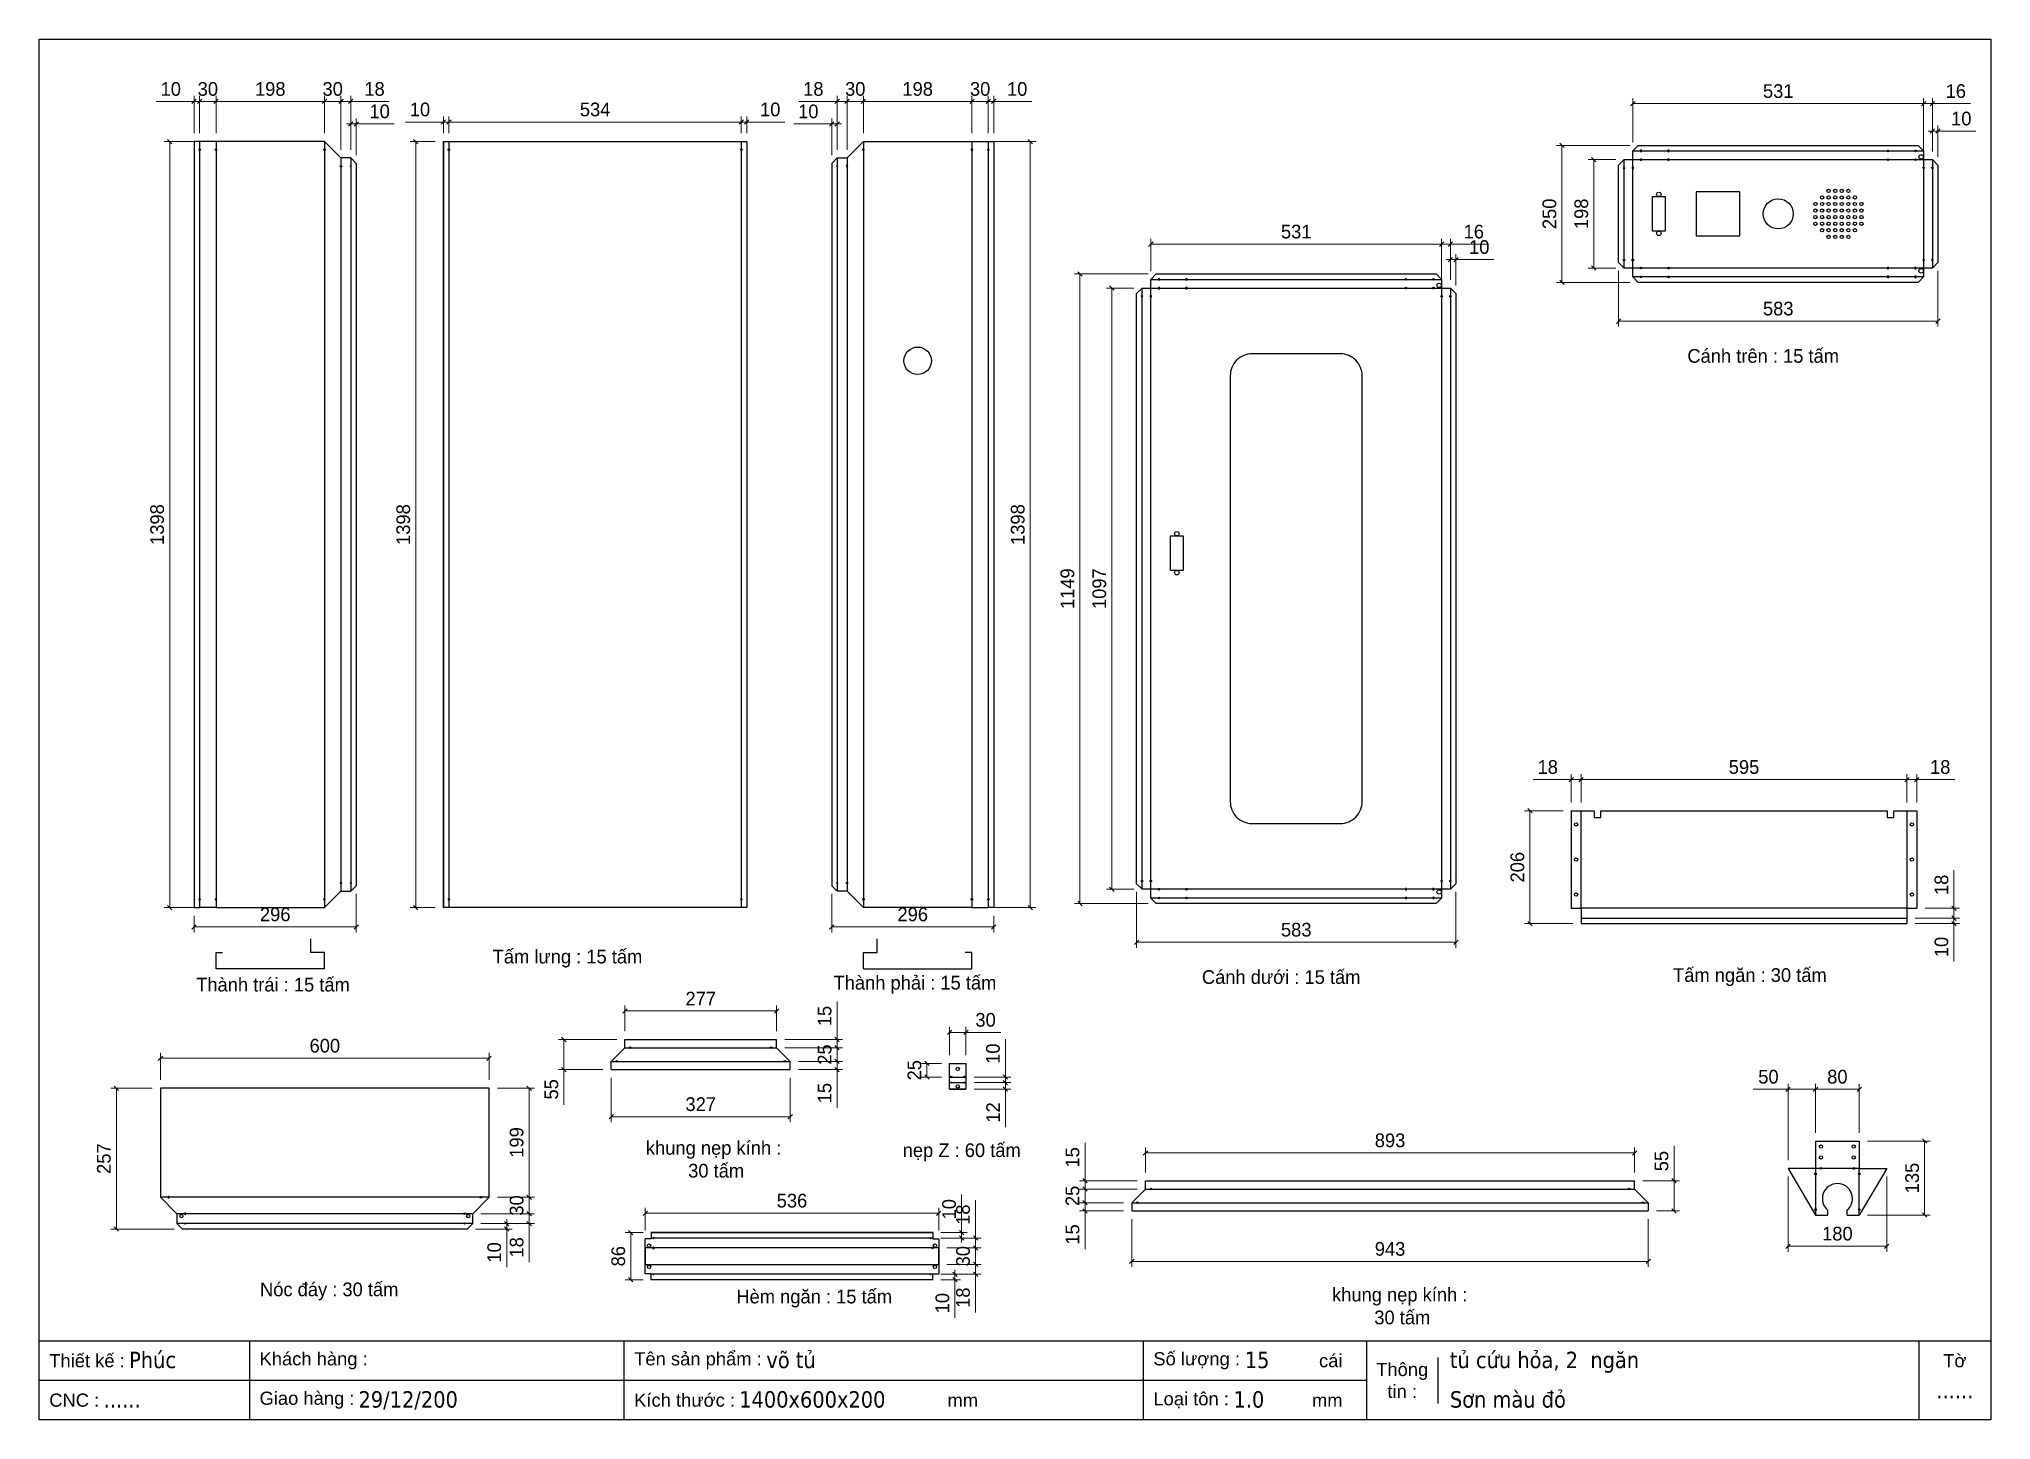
# Model space of a CAD drawing. Header units: millimetres. Extents: x 0 to 3564, y 0 to 2520.
import ezdxf
from ezdxf.enums import TextEntityAlignment as Align

# ---------------------------------------------------------------- set-up
doc = ezdxf.new("R2010")
doc.units = ezdxf.units.MM
doc.layers.add('CNC', color=7, linetype='Continuous')
doc.layers.add('DIM', color=253, linetype='Continuous')
doc.styles.add('Arial', font='arial.ttf')
doc.styles.add('Tahoma (Input Text)', font='tahoma.ttf')
doc.dimstyles.new('Dim-25', dxfattribs={"dimtxt": 25, "dimasz": 8, "dimexe": 10, "dimexo": 15, "dimgap": 10, "dimtad": 1, "dimdec": 0, "dimtxsty": 'Standard', "dimblk": 'OBLIQUE', "dimcen": 10, "dimclrd": 5, "dimclre": 5, "dimclrt": 3, "dimazin": 3, "dimtfac": 1, "dimtdec": 0, "dimtmove": 0, "dimatfit": 3, "dimldrblk": 'OBLIQUE', "dimlwd": 9, "dimlwe": 9})

msp = doc.modelspace()

# ---------------------------------------------------------------- texts
at = {"color": 2, "char_height": 25, "width": 775, "attachment_point": 5}
for s, insert in [('Cánh trên : 15 tấm', (3148.1, 1941.6)), ('Tấm lưng : 15 tấm', (964.9, 841.8)), ('Cánh dưới : 15 tấm', (2268, 808.1)), ('Tấm ngăn : 30 tấm', (3123.8, 808.1)), ('Thành trái : 15 tấm', (427.2, 794.2)), ('Thành phải : 15 tấm', (1599.3, 794.2)), ('khung nẹp kính :\\P 30 tấm', (1231.7, 475.5)), ('nẹp Z : 60 tấm', (1684.7, 488.5)), ('Nóc đáy : 30 tấm ', (529.8, 234.5)), ('Hèm ngăn : 15 tấm ', (1415.4, 221.4)), ('khung nẹp kính :\\P 30 tấm', (2484.5, 207.7))]:
    msp.add_mtext(s, dxfattribs=dict(at, insert=insert))

# ---------------------------------------------------------------- blocks, each defined once
blk = doc.blocks.new('*D1')
at = {"color": 0, "linetype": 'ByBlock', "lineweight": -2}
for p, q in [((1813.9, 2329), (1805.9, 2337)), ((1805.9, 939), (1813.9, 931))]:
    blk.add_line(p, q, dxfattribs=at)
at = {"layer": 'Defpoints', "color": 0, "transparency": 16777216}
for p in [(1703.3, 2333), (1703.3, 935), (1809.9, 935)]:
    blk.add_point(p, dxfattribs=at)
at = {"layer": 'DIM', "color": 5, "lineweight": 9, "transparency": 16777216}
for p, q in [((1718.3, 2333), (1819.9, 2333)), ((1809.9, 2333), (1809.9, 935)), ((1718.3, 935), (1819.9, 935))]:
    blk.add_line(p, q, dxfattribs=at)
at = {"layer": 'DIM', "color": 3, "transparency": 16777216, "insert": (1787.1, 1634), "char_height": 25, "attachment_point": 5, "rotation": 90}
blk.add_mtext('1398', dxfattribs=at)
blk = doc.blocks.new('_Oblique')
at = {"color": 0, "linetype": 'ByBlock', "lineweight": -2}
blk.add_line((-0.5, -0.5), (0.5, 0.5), dxfattribs=at)
blk = doc.blocks.new('*D2')
at = {"color": 0, "linetype": 'ByBlock', "lineweight": -2}
for p, q in [((1509.3, 2410.1), (1501.3, 2402.1)), ((1699.3, 2402.1), (1707.3, 2410.1))]:
    blk.add_line(p, q, dxfattribs=at)
at = {"layer": 'Defpoints', "color": 0, "transparency": 16777216}
for p in [(1703.3, 2406.1), (1505.3, 2333), (1703.3, 2333)]:
    blk.add_point(p, dxfattribs=at)
at = {"layer": 'DIM', "color": 5, "lineweight": 9, "transparency": 16777216}
for p, q in [((1505.3, 2348), (1505.3, 2416.1)), ((1505.3, 2406.1), (1703.3, 2406.1)), ((1703.3, 2348), (1703.3, 2416.1))]:
    blk.add_line(p, q, dxfattribs=at)
at = {"layer": 'DIM', "color": 3, "transparency": 16777216, "insert": (1604.3, 2428.8), "char_height": 25, "attachment_point": 5}
blk.add_mtext('198', dxfattribs=at)
blk = doc.blocks.new('*D3')
at = {"color": 0, "linetype": 'ByBlock', "lineweight": -2}
for p, q in [((1707.3, 2410.1), (1699.3, 2402.1)), ((1729.3, 2402.1), (1737.3, 2410.1))]:
    blk.add_line(p, q, dxfattribs=at)
at = {"layer": 'Defpoints', "color": 0, "transparency": 16777216}
for p in [(1733.3, 2406.1), (1703.3, 2333), (1733.3, 2333)]:
    blk.add_point(p, dxfattribs=at)
at = {"layer": 'DIM', "color": 5, "lineweight": 9, "transparency": 16777216}
for p, q in [((1703.3, 2348), (1703.3, 2416.1)), ((1703.3, 2406.1), (1733.3, 2406.1)), ((1733.3, 2348), (1733.3, 2416.1))]:
    blk.add_line(p, q, dxfattribs=at)
at = {"layer": 'DIM', "color": 3, "transparency": 16777216, "insert": (1718.3, 2428.8), "char_height": 25, "attachment_point": 5}
blk.add_mtext('30', dxfattribs=at)
blk = doc.blocks.new('*D4')
at = {"color": 0, "linetype": 'ByBlock', "lineweight": -2}
for p, q in [((1729.3, 2402.1), (1737.3, 2410.1)), ((1747.3, 2410.1), (1739.3, 2402.1))]:
    blk.add_line(p, q, dxfattribs=at)
at = {"layer": 'Defpoints', "color": 0, "transparency": 16777216}
for p in [(1743.3, 2406.1), (1733.3, 2333), (1743.3, 2333)]:
    blk.add_point(p, dxfattribs=at)
at = {"layer": 'DIM', "color": 5, "lineweight": 9, "transparency": 16777216}
for p, q in [((1733.3, 2406.1), (1725.3, 2406.1)), ((1733.3, 2348), (1733.3, 2416.1)), ((1733.3, 2406.1), (1743.3, 2406.1)), ((1743.3, 2348), (1743.3, 2416.1)), ((1743.3, 2406.1), (1812.7, 2406.1))]:
    blk.add_line(p, q, dxfattribs=at)
at = {"layer": 'DIM', "color": 3, "transparency": 16777216, "insert": (1786, 2428.8), "char_height": 25, "attachment_point": 5}
blk.add_mtext('10', dxfattribs=at)
blk = doc.blocks.new('*D5')
at = {"color": 0, "linetype": 'ByBlock', "lineweight": -2}
for p, q in [((1451.3, 903.8), (1443.3, 895.8)), ((1739.3, 895.8), (1747.3, 903.8))]:
    blk.add_line(p, q, dxfattribs=at)
at = {"layer": 'Defpoints', "color": 0, "transparency": 16777216}
for p in [(1447.3, 975), (1743.3, 935), (1743.3, 899.8)]:
    blk.add_point(p, dxfattribs=at)
at = {"layer": 'DIM', "color": 5, "lineweight": 9, "transparency": 16777216}
for p, q in [((1447.3, 960), (1447.3, 889.8)), ((1447.3, 899.8), (1743.3, 899.8)), ((1743.3, 920), (1743.3, 889.8))]:
    blk.add_line(p, q, dxfattribs=at)
at = {"layer": 'DIM', "color": 3, "transparency": 16777216, "insert": (1595.3, 922.5), "char_height": 25, "attachment_point": 5}
blk.add_mtext('296', dxfattribs=at)
blk = doc.blocks.new('*D6')
at = {"color": 0, "linetype": 'ByBlock', "lineweight": -2}
for p, q in [((1479.3, 2410.1), (1471.3, 2402.1)), ((1501.3, 2402.1), (1509.3, 2410.1))]:
    blk.add_line(p, q, dxfattribs=at)
at = {"layer": 'Defpoints', "color": 0, "transparency": 16777216}
for p in [(1475.3, 2406.1), (1505.3, 2333), (1475.3, 2303)]:
    blk.add_point(p, dxfattribs=at)
at = {"layer": 'DIM', "color": 5, "lineweight": 9, "transparency": 16777216}
for p, q in [((1475.3, 2318), (1475.3, 2416.1)), ((1505.3, 2406.1), (1475.3, 2406.1)), ((1505.3, 2348), (1505.3, 2416.1))]:
    blk.add_line(p, q, dxfattribs=at)
at = {"layer": 'DIM', "color": 3, "transparency": 16777216, "insert": (1490.3, 2428.8), "char_height": 25, "attachment_point": 5}
blk.add_mtext('30', dxfattribs=at)
blk = doc.blocks.new('*D7')
at = {"color": 0, "linetype": 'ByBlock', "lineweight": -2}
for p, q in [((1453.3, 2402.1), (1461.3, 2410.1)), ((1479.3, 2410.1), (1471.3, 2402.1))]:
    blk.add_line(p, q, dxfattribs=at)
at = {"layer": 'Defpoints', "color": 0, "transparency": 16777216}
for p in [(1457.3, 2406.1), (1457.3, 2303), (1475.3, 2303)]:
    blk.add_point(p, dxfattribs=at)
at = {"layer": 'DIM', "color": 5, "lineweight": 9, "transparency": 16777216}
for p, q in [((1457.3, 2406.1), (1387.1, 2406.1)), ((1457.3, 2318), (1457.3, 2416.1)), ((1475.3, 2406.1), (1457.3, 2406.1)), ((1475.3, 2318), (1475.3, 2416.1)), ((1475.3, 2406.1), (1483.3, 2406.1))]:
    blk.add_line(p, q, dxfattribs=at)
at = {"layer": 'DIM', "color": 3, "transparency": 16777216, "insert": (1413.8, 2428.8), "char_height": 25, "attachment_point": 5}
blk.add_mtext('18', dxfattribs=at)
blk = doc.blocks.new('*D8')
at = {"color": 0, "linetype": 'ByBlock', "lineweight": -2}
for p, q in [((1443.3, 2361.1), (1451.3, 2369.1)), ((1461.3, 2369.1), (1453.3, 2361.1))]:
    blk.add_line(p, q, dxfattribs=at)
at = {"layer": 'Defpoints', "color": 0, "transparency": 16777216}
for p in [(1447.3, 2365.1), (1447.3, 2293), (1457.3, 2303)]:
    blk.add_point(p, dxfattribs=at)
at = {"layer": 'DIM', "color": 5, "lineweight": 9, "transparency": 16777216}
for p, q in [((1447.3, 2365.1), (1377.9, 2365.1)), ((1447.3, 2308), (1447.3, 2375.1)), ((1457.3, 2365.1), (1447.3, 2365.1)), ((1457.3, 2318), (1457.3, 2375.1)), ((1457.3, 2365.1), (1465.3, 2365.1))]:
    blk.add_line(p, q, dxfattribs=at)
at = {"layer": 'DIM', "color": 3, "transparency": 16777216, "insert": (1404.6, 2387.9), "char_height": 25, "attachment_point": 5}
blk.add_mtext('10', dxfattribs=at)
blk = doc.blocks.new('f3daunguoc')
at = {"layer": 'CNC', "color": 2, "lineweight": -3}
blk.add_circle((0, 0), 1.5, dxfattribs=at)
blk = doc.blocks.new('f2dauxuoi')
at = {"layer": 'CNC', "color": 2, "lineweight": -3}
blk.add_circle((0, 0), 1, dxfattribs=at)
blk = doc.blocks.new('*D9')
at = {"color": 0, "linetype": 'ByBlock', "lineweight": -2}
for p, q in [((242.6, 2329), (234.6, 2337)), ((234.6, 939), (242.6, 931))]:
    blk.add_line(p, q, dxfattribs=at)
at = {"layer": 'Defpoints', "color": 0, "transparency": 16777216}
for p in [(323.2, 2333), (238.6, 935), (323.2, 935)]:
    blk.add_point(p, dxfattribs=at)
at = {"layer": 'DIM', "color": 5, "lineweight": 9, "transparency": 16777216}
for p, q in [((308.2, 2333), (228.6, 2333)), ((238.6, 2333), (238.6, 935)), ((308.2, 935), (228.6, 935))]:
    blk.add_line(p, q, dxfattribs=at)
at = {"layer": 'DIM', "color": 3, "transparency": 16777216, "insert": (215.8, 1634), "char_height": 25, "attachment_point": 5, "rotation": 90}
blk.add_mtext('1398', dxfattribs=at)
blk = doc.blocks.new('*D10')
at = {"color": 0, "linetype": 'ByBlock', "lineweight": -2}
for p, q in [((327.2, 2410.1), (319.2, 2402.1)), ((517.2, 2402.1), (525.2, 2410.1))]:
    blk.add_line(p, q, dxfattribs=at)
at = {"layer": 'Defpoints', "color": 0, "transparency": 16777216}
for p in [(323.2, 2406.1), (323.2, 2333), (521.2, 2333)]:
    blk.add_point(p, dxfattribs=at)
at = {"layer": 'DIM', "color": 5, "lineweight": 9, "transparency": 16777216}
for p, q in [((323.2, 2348), (323.2, 2416.1)), ((521.2, 2406.1), (323.2, 2406.1)), ((521.2, 2348), (521.2, 2416.1))]:
    blk.add_line(p, q, dxfattribs=at)
at = {"layer": 'DIM', "color": 3, "transparency": 16777216, "insert": (422.2, 2428.8), "char_height": 25, "attachment_point": 5}
blk.add_mtext('198', dxfattribs=at)
blk = doc.blocks.new('*D11')
at = {"color": 0, "linetype": 'ByBlock', "lineweight": -2}
for p, q in [((297.2, 2410.1), (289.2, 2402.1)), ((319.2, 2402.1), (327.2, 2410.1))]:
    blk.add_line(p, q, dxfattribs=at)
at = {"layer": 'Defpoints', "color": 0, "transparency": 16777216}
for p in [(293.2, 2406.1), (293.2, 2333), (323.2, 2333)]:
    blk.add_point(p, dxfattribs=at)
at = {"layer": 'DIM', "color": 5, "lineweight": 9, "transparency": 16777216}
for p, q in [((293.2, 2348), (293.2, 2416.1)), ((323.2, 2406.1), (293.2, 2406.1)), ((323.2, 2348), (323.2, 2416.1))]:
    blk.add_line(p, q, dxfattribs=at)
at = {"layer": 'DIM', "color": 3, "transparency": 16777216, "insert": (308.2, 2428.8), "char_height": 25, "attachment_point": 5}
blk.add_mtext('30', dxfattribs=at)
blk = doc.blocks.new('*D12')
at = {"color": 0, "linetype": 'ByBlock', "lineweight": -2}
for p, q in [((279.2, 2402.1), (287.2, 2410.1)), ((297.2, 2410.1), (289.2, 2402.1))]:
    blk.add_line(p, q, dxfattribs=at)
at = {"layer": 'Defpoints', "color": 0, "transparency": 16777216}
for p in [(283.2, 2406.1), (283.2, 2333), (293.2, 2333)]:
    blk.add_point(p, dxfattribs=at)
at = {"layer": 'DIM', "color": 5, "lineweight": 9, "transparency": 16777216}
for p, q in [((283.2, 2406.1), (213.8, 2406.1)), ((283.2, 2348), (283.2, 2416.1)), ((293.2, 2406.1), (283.2, 2406.1)), ((293.2, 2348), (293.2, 2416.1)), ((293.2, 2406.1), (301.2, 2406.1))]:
    blk.add_line(p, q, dxfattribs=at)
at = {"layer": 'DIM', "color": 3, "transparency": 16777216, "insert": (240.5, 2428.8), "char_height": 25, "attachment_point": 5}
blk.add_mtext('10', dxfattribs=at)
blk = doc.blocks.new('*D13')
at = {"color": 0, "linetype": 'ByBlock', "lineweight": -2}
for p, q in [((287.2, 903.8), (279.2, 895.8)), ((575.2, 895.8), (583.2, 903.8))]:
    blk.add_line(p, q, dxfattribs=at)
at = {"layer": 'Defpoints', "color": 0, "transparency": 16777216}
for p in [(579.2, 975), (283.2, 935), (283.2, 899.8)]:
    blk.add_point(p, dxfattribs=at)
at = {"layer": 'DIM', "color": 5, "lineweight": 9, "transparency": 16777216}
for p, q in [((579.2, 960), (579.2, 889.8)), ((283.2, 920), (283.2, 889.8)), ((579.2, 899.8), (283.2, 899.8))]:
    blk.add_line(p, q, dxfattribs=at)
at = {"layer": 'DIM', "color": 3, "transparency": 16777216, "insert": (431.2, 922.5), "char_height": 25, "attachment_point": 5}
blk.add_mtext('296', dxfattribs=at)
blk = doc.blocks.new('*D14')
at = {"color": 0, "linetype": 'ByBlock', "lineweight": -2}
for p, q in [((525.2, 2410.1), (517.2, 2402.1)), ((547.2, 2402.1), (555.2, 2410.1))]:
    blk.add_line(p, q, dxfattribs=at)
at = {"layer": 'Defpoints', "color": 0, "transparency": 16777216}
for p in [(551.2, 2406.1), (521.2, 2333), (551.2, 2303)]:
    blk.add_point(p, dxfattribs=at)
at = {"layer": 'DIM', "color": 5, "lineweight": 9, "transparency": 16777216}
for p, q in [((521.2, 2348), (521.2, 2416.1)), ((521.2, 2406.1), (551.2, 2406.1)), ((551.2, 2318), (551.2, 2416.1))]:
    blk.add_line(p, q, dxfattribs=at)
at = {"layer": 'DIM', "color": 3, "transparency": 16777216, "insert": (536.2, 2428.8), "char_height": 25, "attachment_point": 5}
blk.add_mtext('30', dxfattribs=at)
blk = doc.blocks.new('*D15')
at = {"color": 0, "linetype": 'ByBlock', "lineweight": -2}
for p, q in [((547.2, 2402.1), (555.2, 2410.1)), ((573.2, 2410.1), (565.2, 2402.1))]:
    blk.add_line(p, q, dxfattribs=at)
at = {"layer": 'Defpoints', "color": 0, "transparency": 16777216}
for p in [(569.2, 2406.1), (551.2, 2303), (569.2, 2303)]:
    blk.add_point(p, dxfattribs=at)
at = {"layer": 'DIM', "color": 5, "lineweight": 9, "transparency": 16777216}
for p, q in [((551.2, 2406.1), (543.2, 2406.1)), ((551.2, 2318), (551.2, 2416.1)), ((551.2, 2406.1), (569.2, 2406.1)), ((569.2, 2318), (569.2, 2416.1)), ((569.2, 2406.1), (639.4, 2406.1))]:
    blk.add_line(p, q, dxfattribs=at)
at = {"layer": 'DIM', "color": 3, "transparency": 16777216, "insert": (612.6, 2428.8), "char_height": 25, "attachment_point": 5}
blk.add_mtext('18', dxfattribs=at)
blk = doc.blocks.new('*D16')
at = {"color": 0, "linetype": 'ByBlock', "lineweight": -2}
for p, q in [((565.2, 2361.1), (573.2, 2369.1)), ((583.2, 2369.1), (575.2, 2361.1))]:
    blk.add_line(p, q, dxfattribs=at)
at = {"layer": 'Defpoints', "color": 0, "transparency": 16777216}
for p in [(579.2, 2365.1), (569.2, 2303), (579.2, 2293)]:
    blk.add_point(p, dxfattribs=at)
at = {"layer": 'DIM', "color": 5, "lineweight": 9, "transparency": 16777216}
for p, q in [((569.2, 2365.1), (561.2, 2365.1)), ((569.2, 2318), (569.2, 2375.1)), ((569.2, 2365.1), (579.2, 2365.1)), ((579.2, 2308), (579.2, 2375.1)), ((579.2, 2365.1), (648.5, 2365.1))]:
    blk.add_line(p, q, dxfattribs=at)
at = {"layer": 'DIM', "color": 3, "transparency": 16777216, "insert": (621.9, 2387.9), "char_height": 25, "attachment_point": 5}
blk.add_mtext('10', dxfattribs=at)
blk = doc.blocks.new('*D17')
at = {"color": 0, "linetype": 'ByBlock', "lineweight": -2}
for p, q in [((1278.3, 2364.6), (1286.3, 2372.6)), ((1296.3, 2372.6), (1288.3, 2364.6))]:
    blk.add_line(p, q, dxfattribs=at)
at = {"layer": 'Defpoints', "color": 0, "transparency": 16777216}
for p in [(1292.3, 2368.6), (1282.3, 2333), (1292.3, 2333)]:
    blk.add_point(p, dxfattribs=at)
at = {"layer": 'DIM', "color": 5, "lineweight": 9, "transparency": 16777216}
for p, q in [((1282.3, 2368.6), (1274.3, 2368.6)), ((1282.3, 2348), (1282.3, 2378.6)), ((1282.3, 2368.6), (1292.3, 2368.6)), ((1292.3, 2348), (1292.3, 2378.6)), ((1292.3, 2368.6), (1361.7, 2368.6))]:
    blk.add_line(p, q, dxfattribs=at)
at = {"layer": 'DIM', "color": 3, "transparency": 16777216, "insert": (1335, 2391.4), "char_height": 25, "attachment_point": 5}
blk.add_mtext('10', dxfattribs=at)
blk = doc.blocks.new('*D18')
at = {"color": 0, "linetype": 'ByBlock', "lineweight": -2}
for p, q in [((752.3, 2372.6), (744.3, 2364.6)), ((1278.3, 2364.6), (1286.3, 2372.6))]:
    blk.add_line(p, q, dxfattribs=at)
at = {"layer": 'Defpoints', "color": 0, "transparency": 16777216}
for p in [(748.3, 2368.6), (748.3, 2333), (1282.3, 2333)]:
    blk.add_point(p, dxfattribs=at)
at = {"layer": 'DIM', "color": 5, "lineweight": 9, "transparency": 16777216}
for p, q in [((748.3, 2348), (748.3, 2378.6)), ((1282.3, 2368.6), (748.3, 2368.6)), ((1282.3, 2348), (1282.3, 2378.6))]:
    blk.add_line(p, q, dxfattribs=at)
at = {"layer": 'DIM', "color": 3, "transparency": 16777216, "insert": (1015.3, 2391.4), "char_height": 25, "attachment_point": 5}
blk.add_mtext('534', dxfattribs=at)
blk = doc.blocks.new('*D19')
at = {"color": 0, "linetype": 'ByBlock', "lineweight": -2}
for p, q in [((734.3, 2364.6), (742.3, 2372.6)), ((752.3, 2372.6), (744.3, 2364.6))]:
    blk.add_line(p, q, dxfattribs=at)
at = {"layer": 'Defpoints', "color": 0, "transparency": 16777216}
for p in [(738.3, 2368.6), (738.3, 2333), (748.3, 2333)]:
    blk.add_point(p, dxfattribs=at)
at = {"layer": 'DIM', "color": 5, "lineweight": 9, "transparency": 16777216}
for p, q in [((738.3, 2368.6), (668.9, 2368.6)), ((738.3, 2348), (738.3, 2378.6)), ((748.3, 2368.6), (738.3, 2368.6)), ((748.3, 2348), (748.3, 2378.6)), ((748.3, 2368.6), (756.3, 2368.6))]:
    blk.add_line(p, q, dxfattribs=at)
at = {"layer": 'DIM', "color": 3, "transparency": 16777216, "insert": (695.6, 2391.4), "char_height": 25, "attachment_point": 5}
blk.add_mtext('10', dxfattribs=at)
blk = doc.blocks.new('*D20')
at = {"color": 0, "linetype": 'ByBlock', "lineweight": -2}
for p, q in [((691.9, 2329), (683.9, 2337)), ((683.9, 939), (691.9, 931))]:
    blk.add_line(p, q, dxfattribs=at)
at = {"layer": 'Defpoints', "color": 0, "transparency": 16777216}
for p in [(738.3, 2333), (687.9, 935), (738.3, 935)]:
    blk.add_point(p, dxfattribs=at)
at = {"layer": 'DIM', "color": 5, "lineweight": 9, "transparency": 16777216}
for p, q in [((723.3, 2333), (677.9, 2333)), ((687.9, 2333), (687.9, 935)), ((723.3, 935), (677.9, 935))]:
    blk.add_line(p, q, dxfattribs=at)
at = {"layer": 'DIM', "color": 3, "transparency": 16777216, "insert": (665.1, 1634), "char_height": 25, "attachment_point": 5, "rotation": 90}
blk.add_mtext('1398', dxfattribs=at)
blk = doc.blocks.new('*D21')
at = {"color": 0, "linetype": 'ByBlock', "lineweight": -2}
for p, q in [((225.8, 664), (217.8, 656)), ((817.8, 656), (825.8, 664))]:
    blk.add_line(p, q, dxfattribs=at)
at = {"layer": 'Defpoints', "color": 0, "transparency": 16777216}
for p in [(221.8, 660), (221.8, 605.4), (821.8, 605.4)]:
    blk.add_point(p, dxfattribs=at)
at = {"layer": 'DIM', "color": 5, "lineweight": 9, "transparency": 16777216}
for p, q in [((221.8, 620.4), (221.8, 670)), ((821.8, 660), (221.8, 660)), ((821.8, 620.4), (821.8, 670))]:
    blk.add_line(p, q, dxfattribs=at)
at = {"layer": 'DIM', "color": 3, "transparency": 16777216, "insert": (521.8, 682.8), "char_height": 25, "attachment_point": 5}
blk.add_mtext('600', dxfattribs=at)
blk = doc.blocks.new('*D22')
at = {"color": 0, "linetype": 'ByBlock', "lineweight": -2}
for p, q in [((898.9, 601.4), (890.9, 609.4)), ((890.9, 410.4), (898.9, 402.4))]:
    blk.add_line(p, q, dxfattribs=at)
at = {"layer": 'Defpoints', "color": 0, "transparency": 16777216}
for p in [(821.8, 605.4), (894.9, 605.4), (821.8, 406.4)]:
    blk.add_point(p, dxfattribs=at)
at = {"layer": 'DIM', "color": 5, "lineweight": 9, "transparency": 16777216}
for p, q in [((836.8, 605.4), (904.9, 605.4)), ((894.9, 406.4), (894.9, 605.4)), ((836.8, 406.4), (904.9, 406.4))]:
    blk.add_line(p, q, dxfattribs=at)
at = {"layer": 'DIM', "color": 3, "transparency": 16777216, "insert": (872.1, 506.4), "char_height": 25, "attachment_point": 5, "rotation": 90}
blk.add_mtext('199', dxfattribs=at)
blk = doc.blocks.new('*D23')
at = {"color": 0, "linetype": 'ByBlock', "lineweight": -2}
for p, q in [((145.2, 601.4), (137.2, 609.4)), ((137.2, 352.4), (145.2, 344.4))]:
    blk.add_line(p, q, dxfattribs=at)
at = {"layer": 'Defpoints', "color": 0, "transparency": 16777216}
for p in [(141.2, 605.4), (221.8, 605.4), (261.8, 348.4)]:
    blk.add_point(p, dxfattribs=at)
at = {"layer": 'DIM', "color": 5, "lineweight": 9, "transparency": 16777216}
for p, q in [((206.8, 605.4), (131.2, 605.4)), ((141.2, 348.4), (141.2, 605.4)), ((246.8, 348.4), (131.2, 348.4))]:
    blk.add_line(p, q, dxfattribs=at)
at = {"layer": 'DIM', "color": 3, "transparency": 16777216, "insert": (118.5, 476.9), "char_height": 25, "attachment_point": 5, "rotation": 90}
blk.add_mtext('257', dxfattribs=at)
blk = doc.blocks.new('*D24')
at = {"color": 0, "linetype": 'ByBlock', "lineweight": -2}
for p, q in [((898.9, 402.4), (890.9, 410.4)), ((890.9, 380.4), (898.9, 372.4))]:
    blk.add_line(p, q, dxfattribs=at)
at = {"layer": 'Defpoints', "color": 0, "transparency": 16777216}
for p in [(821.8, 406.4), (791.8, 376.4), (894.9, 376.4)]:
    blk.add_point(p, dxfattribs=at)
at = {"layer": 'DIM', "color": 5, "lineweight": 9, "transparency": 16777216}
for p, q in [((836.8, 406.4), (904.9, 406.4)), ((894.9, 406.4), (894.9, 376.4)), ((806.8, 376.4), (904.9, 376.4))]:
    blk.add_line(p, q, dxfattribs=at)
at = {"layer": 'DIM', "color": 3, "transparency": 16777216, "insert": (872.1, 391.4), "char_height": 25, "attachment_point": 5, "rotation": 90}
blk.add_mtext('30', dxfattribs=at)
blk = doc.blocks.new('*D25')
at = {"color": 0, "linetype": 'ByBlock', "lineweight": -2}
for p, q in [((890.9, 380.4), (898.9, 372.4)), ((898.9, 354.4), (890.9, 362.4))]:
    blk.add_line(p, q, dxfattribs=at)
at = {"layer": 'Defpoints', "color": 0, "transparency": 16777216}
for p in [(791.8, 376.4), (791.8, 358.4), (894.9, 358.4)]:
    blk.add_point(p, dxfattribs=at)
at = {"layer": 'DIM', "color": 5, "lineweight": 9, "transparency": 16777216}
for p, q in [((806.8, 376.4), (904.9, 376.4)), ((806.8, 358.4), (904.9, 358.4)), ((894.9, 376.4), (894.9, 384.4)), ((894.9, 376.4), (894.9, 358.4)), ((894.9, 358.4), (894.9, 288.2))]:
    blk.add_line(p, q, dxfattribs=at)
at = {"layer": 'DIM', "color": 3, "transparency": 16777216, "insert": (872.1, 314.9), "char_height": 25, "attachment_point": 5, "rotation": 90}
blk.add_mtext('18', dxfattribs=at)
blk = doc.blocks.new('*D26')
at = {"color": 0, "linetype": 'ByBlock', "lineweight": -2}
for p, q in [((850, 362.4), (858, 354.4)), ((858, 344.4), (850, 352.4))]:
    blk.add_line(p, q, dxfattribs=at)
at = {"layer": 'Defpoints', "color": 0, "transparency": 16777216}
for p in [(791.8, 358.4), (781.8, 348.4), (854, 348.4)]:
    blk.add_point(p, dxfattribs=at)
at = {"layer": 'DIM', "color": 5, "lineweight": 9, "transparency": 16777216}
for p, q in [((806.8, 358.4), (864, 358.4)), ((854, 358.4), (854, 366.4)), ((854, 358.4), (854, 348.4)), ((796.8, 348.4), (864, 348.4)), ((854, 348.4), (854, 279))]:
    blk.add_line(p, q, dxfattribs=at)
at = {"layer": 'DIM', "color": 3, "transparency": 16777216, "insert": (831.2, 305.7), "char_height": 25, "attachment_point": 5, "rotation": 90}
blk.add_mtext('10', dxfattribs=at)
blk = doc.blocks.new('*D27')
at = {"color": 0, "linetype": 'ByBlock', "lineweight": -2}
for p, q in [((1668.2, 269.8), (1676.2, 261.8)), ((1676.2, 251.8), (1668.2, 259.8))]:
    blk.add_line(p, q, dxfattribs=at)
at = {"layer": 'Defpoints', "color": 0, "transparency": 16777216}
for p in [(1631.8, 265.8), (1631.8, 255.8), (1672.2, 255.8)]:
    blk.add_point(p, dxfattribs=at)
at = {"layer": 'DIM', "color": 5, "lineweight": 9, "transparency": 16777216}
for p, q in [((1646.8, 265.8), (1682.2, 265.8)), ((1646.8, 255.8), (1682.2, 255.8)), ((1672.2, 265.8), (1672.2, 273.8)), ((1672.2, 265.8), (1672.2, 255.8)), ((1672.2, 255.8), (1672.2, 186.4))]:
    blk.add_line(p, q, dxfattribs=at)
at = {"layer": 'DIM', "color": 3, "transparency": 16777216, "insert": (1649.5, 213.1), "char_height": 25, "attachment_point": 5, "rotation": 90}
blk.add_mtext('10', dxfattribs=at)
blk = doc.blocks.new('*D28')
at = {"color": 0, "linetype": 'ByBlock', "lineweight": -2}
for p, q in [((1680.5, 345.8), (1688.5, 337.8)), ((1688.5, 327.8), (1680.5, 335.8))]:
    blk.add_line(p, q, dxfattribs=at)
at = {"layer": 'Defpoints', "color": 0, "transparency": 16777216}
for p in [(1631.8, 341.8), (1631.8, 331.8), (1684.5, 341.8)]:
    blk.add_point(p, dxfattribs=at)
at = {"layer": 'DIM', "color": 5, "lineweight": 9, "transparency": 16777216}
for p, q in [((1684.5, 341.8), (1684.5, 411.2)), ((1646.8, 341.8), (1694.5, 341.8)), ((1646.8, 331.8), (1694.5, 331.8)), ((1684.5, 331.8), (1684.5, 341.8)), ((1684.5, 331.8), (1684.5, 323.8))]:
    blk.add_line(p, q, dxfattribs=at)
at = {"layer": 'DIM', "color": 3, "transparency": 16777216, "insert": (1661.7, 384.5), "char_height": 25, "attachment_point": 5, "rotation": 90}
blk.add_mtext('10', dxfattribs=at)
blk = doc.blocks.new('*D29')
at = {"color": 0, "linetype": 'ByBlock', "lineweight": -2}
for p, q in [((1706, 335.8), (1714, 327.8)), ((1714, 309.8), (1706, 317.8))]:
    blk.add_line(p, q, dxfattribs=at)
at = {"layer": 'Defpoints', "color": 0, "transparency": 16777216}
for p in [(1631.8, 331.8), (1642.8, 313.8), (1710, 313.8)]:
    blk.add_point(p, dxfattribs=at)
at = {"layer": 'DIM', "color": 5, "lineweight": 9, "transparency": 16777216}
for p, q in [((1710, 331.8), (1710, 401.3)), ((1646.8, 331.8), (1720, 331.8)), ((1710, 313.8), (1710, 331.8)), ((1657.8, 313.8), (1720, 313.8)), ((1710, 313.8), (1710, 305.8))]:
    blk.add_line(p, q, dxfattribs=at)
at = {"layer": 'DIM', "color": 3, "transparency": 16777216, "insert": (1687.2, 374.6), "char_height": 25, "attachment_point": 5, "rotation": 90}
blk.add_mtext('18', dxfattribs=at)
blk = doc.blocks.new('*D30')
at = {"color": 0, "linetype": 'ByBlock', "lineweight": -2}
for p, q in [((1714, 309.8), (1706, 317.8)), ((1706, 287.8), (1714, 279.8))]:
    blk.add_line(p, q, dxfattribs=at)
at = {"layer": 'Defpoints', "color": 0, "transparency": 16777216}
for p in [(1642.8, 313.8), (1642.8, 283.8), (1710, 283.8)]:
    blk.add_point(p, dxfattribs=at)
at = {"layer": 'DIM', "color": 5, "lineweight": 9, "transparency": 16777216}
for p, q in [((1657.8, 313.8), (1720, 313.8)), ((1710, 313.8), (1710, 283.8)), ((1657.8, 283.8), (1720, 283.8))]:
    blk.add_line(p, q, dxfattribs=at)
at = {"layer": 'DIM', "color": 3, "transparency": 16777216, "insert": (1687.2, 298.8), "char_height": 25, "attachment_point": 5, "rotation": 90}
blk.add_mtext('30', dxfattribs=at)
blk = doc.blocks.new('*D31')
at = {"color": 0, "linetype": 'ByBlock', "lineweight": -2}
for p, q in [((1706, 287.8), (1714, 279.8)), ((1714, 261.8), (1706, 269.8))]:
    blk.add_line(p, q, dxfattribs=at)
at = {"layer": 'Defpoints', "color": 0, "transparency": 16777216}
for p in [(1631.8, 265.8), (1642.8, 283.8), (1710, 265.8)]:
    blk.add_point(p, dxfattribs=at)
at = {"layer": 'DIM', "color": 5, "lineweight": 9, "transparency": 16777216}
for p, q in [((1710, 283.8), (1710, 291.8)), ((1646.8, 265.8), (1720, 265.8)), ((1657.8, 283.8), (1720, 283.8)), ((1710, 283.8), (1710, 265.8)), ((1710, 265.8), (1710, 196.3))]:
    blk.add_line(p, q, dxfattribs=at)
at = {"layer": 'DIM', "color": 3, "transparency": 16777216, "insert": (1687.2, 223.1), "char_height": 25, "attachment_point": 5, "rotation": 90}
blk.add_mtext('18', dxfattribs=at)
blk = doc.blocks.new('*D32')
at = {"color": 0, "linetype": 'ByBlock', "lineweight": -2}
for p, q in [((1110.8, 381.2), (1102.8, 373.2)), ((1638.8, 373.2), (1646.8, 381.2))]:
    blk.add_line(p, q, dxfattribs=at)
at = {"layer": 'Defpoints', "color": 0, "transparency": 16777216}
for p in [(1642.8, 377.2), (1106.8, 330.8), (1642.8, 330.8)]:
    blk.add_point(p, dxfattribs=at)
at = {"layer": 'DIM', "color": 5, "lineweight": 9, "transparency": 16777216}
for p, q in [((1106.8, 345.8), (1106.8, 387.2)), ((1106.8, 377.2), (1642.8, 377.2)), ((1642.8, 345.8), (1642.8, 387.2))]:
    blk.add_line(p, q, dxfattribs=at)
at = {"layer": 'DIM', "color": 3, "transparency": 16777216, "insert": (1374.8, 400), "char_height": 25, "attachment_point": 5}
blk.add_mtext('536', dxfattribs=at)
blk = doc.blocks.new('*D33')
at = {"color": 0, "linetype": 'ByBlock', "lineweight": -2}
for p, q in [((1084.5, 337.8), (1076.5, 345.8)), ((1076.5, 259.8), (1084.5, 251.8))]:
    blk.add_line(p, q, dxfattribs=at)
at = {"layer": 'Defpoints', "color": 0, "transparency": 16777216}
for p in [(1117.8, 341.8), (1080.5, 255.8), (1117.8, 255.8)]:
    blk.add_point(p, dxfattribs=at)
at = {"layer": 'DIM', "color": 5, "lineweight": 9, "transparency": 16777216}
for p, q in [((1102.8, 341.8), (1070.5, 341.8)), ((1080.5, 341.8), (1080.5, 255.8)), ((1102.8, 255.8), (1070.5, 255.8))]:
    blk.add_line(p, q, dxfattribs=at)
at = {"layer": 'DIM', "color": 3, "transparency": 16777216, "insert": (1057.7, 298.8), "char_height": 25, "attachment_point": 5, "rotation": 90}
blk.add_mtext('86', dxfattribs=at)
blk = doc.blocks.new('*D34')
at = {"color": 0, "linetype": 'ByBlock', "lineweight": -2}
for p, q in [((2008, 875.7), (2000, 867.7)), ((2583, 867.7), (2591, 875.7))]:
    blk.add_line(p, q, dxfattribs=at)
at = {"layer": 'Defpoints', "color": 0, "transparency": 16777216}
for p in [(2004, 978.5), (2587, 978.5), (2587, 871.7)]:
    blk.add_point(p, dxfattribs=at)
at = {"layer": 'DIM', "color": 5, "lineweight": 9, "transparency": 16777216}
for p, q in [((2004, 963.5), (2004, 861.7)), ((2587, 963.5), (2587, 861.7)), ((2004, 871.7), (2587, 871.7))]:
    blk.add_line(p, q, dxfattribs=at)
at = {"layer": 'DIM', "color": 3, "transparency": 16777216, "insert": (2295.5, 894.5), "char_height": 25, "attachment_point": 5}
blk.add_mtext('583', dxfattribs=at)
blk = doc.blocks.new('*D35')
at = {"color": 0, "linetype": 'ByBlock', "lineweight": -2}
for p, q in [((2573, 2113.6), (2581, 2121.6)), ((2591, 2121.6), (2583, 2113.6))]:
    blk.add_line(p, q, dxfattribs=at)
at = {"layer": 'Defpoints', "color": 0, "transparency": 16777216}
for p in [(2587, 2117.6), (2577, 2065.5), (2587, 2055.5)]:
    blk.add_point(p, dxfattribs=at)
at = {"layer": 'DIM', "color": 5, "lineweight": 9, "transparency": 16777216}
for p, q in [((2577, 2117.6), (2569, 2117.6)), ((2577, 2080.5), (2577, 2127.6)), ((2577, 2117.6), (2587, 2117.6)), ((2587, 2070.5), (2587, 2127.6)), ((2587, 2117.6), (2656.4, 2117.6))]:
    blk.add_line(p, q, dxfattribs=at)
at = {"layer": 'DIM', "color": 3, "transparency": 16777216, "insert": (2629.7, 2140.3), "char_height": 25, "attachment_point": 5}
blk.add_mtext('10', dxfattribs=at)
blk = doc.blocks.new('*D36')
at = {"color": 0, "linetype": 'ByBlock', "lineweight": -2}
for p, q in [((2557, 2141.7), (2565, 2149.7)), ((2581, 2149.7), (2573, 2141.7))]:
    blk.add_line(p, q, dxfattribs=at)
at = {"layer": 'Defpoints', "color": 0, "transparency": 16777216}
for p in [(2577, 2145.7), (2561, 2065.5), (2577, 2065.5)]:
    blk.add_point(p, dxfattribs=at)
at = {"layer": 'DIM', "color": 5, "lineweight": 9, "transparency": 16777216}
for p, q in [((2561, 2145.7), (2553, 2145.7)), ((2561, 2080.5), (2561, 2155.7)), ((2561, 2145.7), (2577, 2145.7)), ((2577, 2080.5), (2577, 2155.7)), ((2577, 2145.7), (2646.5, 2145.7))]:
    blk.add_line(p, q, dxfattribs=at)
at = {"layer": 'DIM', "color": 3, "transparency": 16777216, "insert": (2619.7, 2168.5), "char_height": 25, "attachment_point": 5}
blk.add_mtext('16', dxfattribs=at)
blk = doc.blocks.new('*D37')
at = {"color": 0, "linetype": 'ByBlock', "lineweight": -2}
for p, q in [((2034, 2149.7), (2026, 2141.7)), ((2557, 2141.7), (2565, 2149.7))]:
    blk.add_line(p, q, dxfattribs=at)
at = {"layer": 'Defpoints', "color": 0, "transparency": 16777216}
for p in [(2030, 2145.7), (2030, 2081.5), (2561, 2081.5)]:
    blk.add_point(p, dxfattribs=at)
at = {"layer": 'DIM', "color": 5, "lineweight": 9, "transparency": 16777216}
for p, q in [((2030, 2096.5), (2030, 2155.7)), ((2561, 2145.7), (2030, 2145.7)), ((2561, 2096.5), (2561, 2155.7))]:
    blk.add_line(p, q, dxfattribs=at)
at = {"layer": 'DIM', "color": 3, "transparency": 16777216, "insert": (2295.5, 2168.5), "char_height": 25, "attachment_point": 5}
blk.add_mtext('531', dxfattribs=at)
blk = doc.blocks.new('*D38')
at = {"color": 0, "linetype": 'ByBlock', "lineweight": -2}
for p, q in [((1904.6, 2087.5), (1896.6, 2095.5)), ((1896.6, 946.5), (1904.6, 938.5))]:
    blk.add_line(p, q, dxfattribs=at)
at = {"layer": 'Defpoints', "color": 0, "transparency": 16777216}
for p in [(2040, 2091.5), (1900.6, 942.5), (2040, 942.5)]:
    blk.add_point(p, dxfattribs=at)
at = {"layer": 'DIM', "color": 5, "lineweight": 9, "transparency": 16777216}
for p, q in [((2025, 2091.5), (1890.6, 2091.5)), ((1900.6, 2091.5), (1900.6, 942.5)), ((2025, 942.5), (1890.6, 942.5))]:
    blk.add_line(p, q, dxfattribs=at)
at = {"layer": 'DIM', "color": 3, "transparency": 16777216, "insert": (1877.8, 1517), "char_height": 25, "attachment_point": 5, "rotation": 90}
blk.add_mtext('1149', dxfattribs=at)
blk = doc.blocks.new('*D39')
at = {"color": 0, "linetype": 'ByBlock', "lineweight": -2}
for p, q in [((1962.8, 2061.5), (1954.8, 2069.5)), ((1954.8, 972.5), (1962.8, 964.5))]:
    blk.add_line(p, q, dxfattribs=at)
at = {"layer": 'Defpoints', "color": 0, "transparency": 16777216}
for p in [(1958.8, 2065.5), (2014, 2065.5), (2014, 968.5)]:
    blk.add_point(p, dxfattribs=at)
at = {"layer": 'DIM', "color": 5, "lineweight": 9, "transparency": 16777216}
for p, q in [((1999, 2065.5), (1948.8, 2065.5)), ((1958.8, 968.5), (1958.8, 2065.5)), ((1999, 968.5), (1948.8, 968.5))]:
    blk.add_line(p, q, dxfattribs=at)
at = {"layer": 'DIM', "color": 3, "transparency": 16777216, "insert": (1936, 1517), "char_height": 25, "attachment_point": 5, "rotation": 90}
blk.add_mtext('1097', dxfattribs=at)
blk = doc.blocks.new('*D40')
at = {"color": 0, "linetype": 'ByBlock', "lineweight": -2}
for p, q in [((2888.1, 2009.2), (2880.1, 2001.2)), ((3463.1, 2001.2), (3471.1, 2009.2))]:
    blk.add_line(p, q, dxfattribs=at)
at = {"layer": 'Defpoints', "color": 0, "transparency": 16777216}
for p in [(2884.1, 2112), (3467.1, 2112), (3467.1, 2005.2)]:
    blk.add_point(p, dxfattribs=at)
at = {"layer": 'DIM', "color": 5, "lineweight": 9, "transparency": 16777216}
for p, q in [((2884.1, 2097), (2884.1, 1995.2)), ((3467.1, 2097), (3467.1, 1995.2)), ((2884.1, 2005.2), (3467.1, 2005.2))]:
    blk.add_line(p, q, dxfattribs=at)
at = {"layer": 'DIM', "color": 3, "transparency": 16777216, "insert": (3175.6, 2028), "char_height": 25, "attachment_point": 5}
blk.add_mtext('583', dxfattribs=at)
blk = doc.blocks.new('*D41')
at = {"color": 0, "linetype": 'ByBlock', "lineweight": -2}
for p, q in [((3453.1, 2348.1), (3461.1, 2356.1)), ((3471.1, 2356.1), (3463.1, 2348.1))]:
    blk.add_line(p, q, dxfattribs=at)
at = {"layer": 'Defpoints', "color": 0, "transparency": 16777216}
for p in [(3467.1, 2352.1), (3457.1, 2300), (3467.1, 2290)]:
    blk.add_point(p, dxfattribs=at)
at = {"layer": 'DIM', "color": 5, "lineweight": 9, "transparency": 16777216}
for p, q in [((3457.1, 2315), (3457.1, 2362.1)), ((3467.1, 2305), (3467.1, 2362.1)), ((3457.1, 2352.1), (3449.1, 2352.1)), ((3457.1, 2352.1), (3467.1, 2352.1)), ((3467.1, 2352.1), (3536.5, 2352.1))]:
    blk.add_line(p, q, dxfattribs=at)
at = {"layer": 'DIM', "color": 3, "transparency": 16777216, "insert": (3509.8, 2374.8), "char_height": 25, "attachment_point": 5}
blk.add_mtext('10', dxfattribs=at)
blk = doc.blocks.new('*D42')
at = {"color": 0, "linetype": 'ByBlock', "lineweight": -2}
for p, q in [((3437.1, 2398.1), (3445.1, 2406.1)), ((3461.1, 2406.1), (3453.1, 2398.1))]:
    blk.add_line(p, q, dxfattribs=at)
at = {"layer": 'Defpoints', "color": 0, "transparency": 16777216}
for p in [(3457.1, 2402.1), (3441.1, 2300), (3457.1, 2300)]:
    blk.add_point(p, dxfattribs=at)
at = {"layer": 'DIM', "color": 5, "lineweight": 9, "transparency": 16777216}
for p, q in [((3441.1, 2402.1), (3433.1, 2402.1)), ((3441.1, 2315), (3441.1, 2412.1)), ((3441.1, 2402.1), (3457.1, 2402.1)), ((3457.1, 2315), (3457.1, 2412.1)), ((3457.1, 2402.1), (3526.5, 2402.1))]:
    blk.add_line(p, q, dxfattribs=at)
at = {"layer": 'DIM', "color": 3, "transparency": 16777216, "insert": (3499.8, 2424.9), "char_height": 25, "attachment_point": 5}
blk.add_mtext('16', dxfattribs=at)
blk = doc.blocks.new('*D43')
at = {"color": 0, "linetype": 'ByBlock', "lineweight": -2}
for p, q in [((2914.1, 2406.1), (2906.1, 2398.1)), ((3437.1, 2398.1), (3445.1, 2406.1))]:
    blk.add_line(p, q, dxfattribs=at)
at = {"layer": 'Defpoints', "color": 0, "transparency": 16777216}
for p in [(2910.1, 2402.1), (2910.1, 2316), (3441.1, 2316)]:
    blk.add_point(p, dxfattribs=at)
at = {"layer": 'DIM', "color": 5, "lineweight": 9, "transparency": 16777216}
for p, q in [((2910.1, 2331), (2910.1, 2412.1)), ((3441.1, 2402.1), (2910.1, 2402.1)), ((3441.1, 2331), (3441.1, 2412.1))]:
    blk.add_line(p, q, dxfattribs=at)
at = {"layer": 'DIM', "color": 3, "transparency": 16777216, "insert": (3175.6, 2424.9), "char_height": 25, "attachment_point": 5}
blk.add_mtext('531', dxfattribs=at)
blk = doc.blocks.new('*D44')
at = {"color": 0, "linetype": 'ByBlock', "lineweight": -2}
for p, q in [((2784.7, 2322), (2776.7, 2330)), ((2776.7, 2080), (2784.7, 2072))]:
    blk.add_line(p, q, dxfattribs=at)
at = {"layer": 'Defpoints', "color": 0, "transparency": 16777216}
for p in [(2920.1, 2326), (2780.7, 2076), (2920.1, 2076)]:
    blk.add_point(p, dxfattribs=at)
at = {"layer": 'DIM', "color": 5, "lineweight": 9, "transparency": 16777216}
for p, q in [((2905.1, 2326), (2770.7, 2326)), ((2780.7, 2326), (2780.7, 2076)), ((2905.1, 2076), (2770.7, 2076))]:
    blk.add_line(p, q, dxfattribs=at)
at = {"layer": 'DIM', "color": 3, "transparency": 16777216, "insert": (2757.9, 2201), "char_height": 25, "attachment_point": 5, "rotation": 90}
blk.add_mtext('250', dxfattribs=at)
blk = doc.blocks.new('*D45')
at = {"color": 0, "linetype": 'ByBlock', "lineweight": -2}
for p, q in [((2842.8, 2296), (2834.8, 2304)), ((2834.8, 2106), (2842.8, 2098))]:
    blk.add_line(p, q, dxfattribs=at)
at = {"layer": 'Defpoints', "color": 0, "transparency": 16777216}
for p in [(2838.8, 2300), (2894.1, 2300), (2894.1, 2102)]:
    blk.add_point(p, dxfattribs=at)
at = {"layer": 'DIM', "color": 5, "lineweight": 9, "transparency": 16777216}
for p, q in [((2879.1, 2300), (2828.8, 2300)), ((2838.8, 2102), (2838.8, 2300)), ((2879.1, 2102), (2828.8, 2102))]:
    blk.add_line(p, q, dxfattribs=at)
at = {"layer": 'DIM', "color": 3, "transparency": 16777216, "insert": (2816.1, 2201), "char_height": 25, "attachment_point": 5, "rotation": 90}
blk.add_mtext('198', dxfattribs=at)
blk = doc.blocks.new('*D46')
at = {"color": 0, "linetype": 'ByBlock', "lineweight": -2}
for p, q in [((1453.2, 658.3), (1461.2, 650.3)), ((1461.2, 635.3), (1453.2, 643.3))]:
    blk.add_line(p, q, dxfattribs=at)
at = {"layer": 'Defpoints', "color": 0, "transparency": 16777216}
for p in [(1371.7, 654.3), (1371.7, 639.3), (1457.2, 639.3)]:
    blk.add_point(p, dxfattribs=at)
at = {"layer": 'DIM', "color": 5, "lineweight": 9, "transparency": 16777216}
for p, q in [((1386.7, 654.3), (1467.2, 654.3)), ((1457.2, 654.3), (1457.2, 662.3)), ((1457.2, 654.3), (1457.2, 639.3)), ((1386.7, 639.3), (1467.2, 639.3)), ((1457.2, 639.3), (1457.2, 569.6))]:
    blk.add_line(p, q, dxfattribs=at)
at = {"layer": 'DIM', "color": 3, "transparency": 16777216, "insert": (1434.5, 596.4), "char_height": 25, "attachment_point": 5, "rotation": 90}
blk.add_mtext('15', dxfattribs=at)
blk = doc.blocks.new('*D47')
at = {"color": 0, "linetype": 'ByBlock', "lineweight": -2}
for p, q in [((1461.2, 675.3), (1453.2, 683.3)), ((1453.2, 658.3), (1461.2, 650.3))]:
    blk.add_line(p, q, dxfattribs=at)
at = {"layer": 'Defpoints', "color": 0, "transparency": 16777216}
for p in [(1346.7, 679.3), (1371.7, 654.3), (1457.2, 654.3)]:
    blk.add_point(p, dxfattribs=at)
at = {"layer": 'DIM', "color": 5, "lineweight": 9, "transparency": 16777216}
for p, q in [((1361.7, 679.3), (1467.2, 679.3)), ((1457.2, 679.3), (1457.2, 654.3)), ((1386.7, 654.3), (1467.2, 654.3))]:
    blk.add_line(p, q, dxfattribs=at)
at = {"layer": 'DIM', "color": 3, "transparency": 16777216, "insert": (1434.5, 666.8), "char_height": 25, "attachment_point": 5, "rotation": 90}
blk.add_mtext('25', dxfattribs=at)
blk = doc.blocks.new('*D48')
at = {"color": 0, "linetype": 'ByBlock', "lineweight": -2}
for p, q in [((1453.2, 698.3), (1461.2, 690.3)), ((1461.2, 675.3), (1453.2, 683.3))]:
    blk.add_line(p, q, dxfattribs=at)
at = {"layer": 'Defpoints', "color": 0, "transparency": 16777216}
for p in [(1346.7, 694.3), (1346.7, 679.3), (1457.2, 694.3)]:
    blk.add_point(p, dxfattribs=at)
at = {"layer": 'DIM', "color": 5, "lineweight": 9, "transparency": 16777216}
for p, q in [((1457.2, 694.3), (1457.2, 763.9)), ((1361.7, 694.3), (1467.2, 694.3)), ((1361.7, 679.3), (1467.2, 679.3)), ((1457.2, 679.3), (1457.2, 694.3)), ((1457.2, 679.3), (1457.2, 671.3))]:
    blk.add_line(p, q, dxfattribs=at)
at = {"layer": 'DIM', "color": 3, "transparency": 16777216, "insert": (1434.5, 737.1), "char_height": 25, "attachment_point": 5, "rotation": 90}
blk.add_mtext('15', dxfattribs=at)
blk = doc.blocks.new('*D49')
at = {"color": 0, "linetype": 'ByBlock', "lineweight": -2}
for p, q in [((1905.9, 400.4), (1913.9, 392.4)), ((1913.9, 377.4), (1905.9, 385.4))]:
    blk.add_line(p, q, dxfattribs=at)
at = {"layer": 'Defpoints', "color": 0, "transparency": 16777216}
for p in [(1995.3, 396.4), (1909.9, 381.4), (1995.3, 381.4)]:
    blk.add_point(p, dxfattribs=at)
at = {"layer": 'DIM', "color": 5, "lineweight": 9, "transparency": 16777216}
for p, q in [((1980.3, 396.4), (1899.9, 396.4)), ((1909.9, 396.4), (1909.9, 404.4)), ((1909.9, 396.4), (1909.9, 381.4)), ((1980.3, 381.4), (1899.9, 381.4)), ((1909.9, 381.4), (1909.9, 311.7))]:
    blk.add_line(p, q, dxfattribs=at)
at = {"layer": 'DIM', "color": 3, "transparency": 16777216, "insert": (1887.1, 338.5), "char_height": 25, "attachment_point": 5, "rotation": 90}
blk.add_mtext('15', dxfattribs=at)
blk = doc.blocks.new('*D50')
at = {"color": 0, "linetype": 'ByBlock', "lineweight": -2}
for p, q in [((1913.9, 417.4), (1905.9, 425.4)), ((1905.9, 400.4), (1913.9, 392.4))]:
    blk.add_line(p, q, dxfattribs=at)
at = {"layer": 'Defpoints', "color": 0, "transparency": 16777216}
for p in [(1909.9, 396.4), (1995.3, 396.4), (2020.3, 421.4)]:
    blk.add_point(p, dxfattribs=at)
at = {"layer": 'DIM', "color": 5, "lineweight": 9, "transparency": 16777216}
for p, q in [((2005.3, 421.4), (1899.9, 421.4)), ((1980.3, 396.4), (1899.9, 396.4)), ((1909.9, 421.4), (1909.9, 396.4))]:
    blk.add_line(p, q, dxfattribs=at)
at = {"layer": 'DIM', "color": 3, "transparency": 16777216, "insert": (1887.1, 408.9), "char_height": 25, "attachment_point": 5, "rotation": 90}
blk.add_mtext('25', dxfattribs=at)
blk = doc.blocks.new('*D51')
at = {"color": 0, "linetype": 'ByBlock', "lineweight": -2}
for p, q in [((1905.9, 440.4), (1913.9, 432.4)), ((1913.9, 417.4), (1905.9, 425.4))]:
    blk.add_line(p, q, dxfattribs=at)
at = {"layer": 'Defpoints', "color": 0, "transparency": 16777216}
for p in [(1909.9, 436.4), (2020.3, 436.4), (2020.3, 421.4)]:
    blk.add_point(p, dxfattribs=at)
at = {"layer": 'DIM', "color": 5, "lineweight": 9, "transparency": 16777216}
for p, q in [((1909.9, 436.4), (1909.9, 506)), ((2005.3, 436.4), (1899.9, 436.4)), ((1909.9, 421.4), (1909.9, 436.4)), ((2005.3, 421.4), (1899.9, 421.4)), ((1909.9, 421.4), (1909.9, 413.4))]:
    blk.add_line(p, q, dxfattribs=at)
at = {"layer": 'DIM', "color": 3, "transparency": 16777216, "insert": (1887.1, 479.2), "char_height": 25, "attachment_point": 5, "rotation": 90}
blk.add_mtext('15', dxfattribs=at)
blk = doc.blocks.new('*D52')
at = {"color": 0, "linetype": 'ByBlock', "lineweight": -2}
for p, q in [((1999.3, 293.2), (1991.3, 285.2)), ((2934.3, 285.2), (2942.3, 293.2))]:
    blk.add_line(p, q, dxfattribs=at)
at = {"layer": 'Defpoints', "color": 0, "transparency": 16777216}
for p in [(1995.3, 381.4), (2938.3, 381.4), (2938.3, 289.2)]:
    blk.add_point(p, dxfattribs=at)
at = {"layer": 'DIM', "color": 5, "lineweight": 9, "transparency": 16777216}
for p, q in [((1995.3, 366.4), (1995.3, 279.2)), ((2938.3, 366.4), (2938.3, 279.2)), ((1995.3, 289.2), (2938.3, 289.2))]:
    blk.add_line(p, q, dxfattribs=at)
at = {"layer": 'DIM', "color": 3, "transparency": 16777216, "insert": (2466.8, 312), "char_height": 25, "attachment_point": 5}
blk.add_mtext('943', dxfattribs=at)
blk = doc.blocks.new('*D53')
at = {"color": 0, "linetype": 'ByBlock', "lineweight": -2}
for p, q in [((1048.7, 557.3), (1040.7, 549.3)), ((1367.7, 549.3), (1375.7, 557.3))]:
    blk.add_line(p, q, dxfattribs=at)
at = {"layer": 'Defpoints', "color": 0, "transparency": 16777216}
for p in [(1044.7, 639.3), (1371.7, 639.3), (1044.7, 553.3)]:
    blk.add_point(p, dxfattribs=at)
at = {"layer": 'DIM', "color": 5, "lineweight": 9, "transparency": 16777216}
for p, q in [((1044.7, 624.3), (1044.7, 543.3)), ((1371.7, 624.3), (1371.7, 543.3)), ((1371.7, 553.3), (1044.7, 553.3))]:
    blk.add_line(p, q, dxfattribs=at)
at = {"layer": 'DIM', "color": 3, "transparency": 16777216, "insert": (1208.2, 576.1), "char_height": 25, "attachment_point": 5}
blk.add_mtext('327', dxfattribs=at)
blk = doc.blocks.new('*D54')
at = {"color": 0, "linetype": 'ByBlock', "lineweight": -2}
for p, q in [((2989.3, 432.4), (2981.3, 440.4)), ((2981.3, 385.4), (2989.3, 377.4))]:
    blk.add_line(p, q, dxfattribs=at)
at = {"layer": 'Defpoints', "color": 0, "transparency": 16777216}
for p in [(2913.3, 436.4), (2985.3, 436.4), (2938.3, 381.4)]:
    blk.add_point(p, dxfattribs=at)
at = {"layer": 'DIM', "color": 5, "lineweight": 9, "transparency": 16777216}
for p, q in [((2985.3, 436.4), (2985.3, 500.4)), ((2928.3, 436.4), (2995.3, 436.4)), ((2985.3, 381.4), (2985.3, 436.4)), ((2953.3, 381.4), (2995.3, 381.4))]:
    blk.add_line(p, q, dxfattribs=at)
at = {"layer": 'DIM', "color": 3, "transparency": 16777216, "insert": (2962.5, 472.4), "char_height": 25, "attachment_point": 5, "rotation": 90}
blk.add_mtext('55', dxfattribs=at)
blk = doc.blocks.new('*D55')
at = {"color": 0, "linetype": 'ByBlock', "lineweight": -2}
for p, q in [((962.2, 690.3), (954.2, 698.3)), ((954.2, 643.3), (962.2, 635.3))]:
    blk.add_line(p, q, dxfattribs=at)
at = {"layer": 'Defpoints', "color": 0, "transparency": 16777216}
for p in [(1069.7, 694.3), (958.2, 639.3), (1044.7, 639.3)]:
    blk.add_point(p, dxfattribs=at)
at = {"layer": 'DIM', "color": 5, "lineweight": 9, "transparency": 16777216}
for p, q in [((1054.7, 694.3), (948.2, 694.3)), ((958.2, 694.3), (958.2, 639.3)), ((1029.7, 639.3), (948.2, 639.3)), ((958.2, 639.3), (958.2, 575.3))]:
    blk.add_line(p, q, dxfattribs=at)
at = {"layer": 'DIM', "color": 3, "transparency": 16777216, "insert": (935.5, 603.3), "char_height": 25, "attachment_point": 5, "rotation": 90}
blk.add_mtext('55', dxfattribs=at)
blk = doc.blocks.new('*D56')
at = {"color": 0, "linetype": 'ByBlock', "lineweight": -2}
for p, q in [((1666.5, 711.2), (1658.5, 703.2)), ((1688.5, 703.2), (1696.5, 711.2))]:
    blk.add_line(p, q, dxfattribs=at)
at = {"layer": 'Defpoints', "color": 0, "transparency": 16777216}
for p in [(1692.5, 707.2), (1662.5, 650.7), (1692.5, 650.7)]:
    blk.add_point(p, dxfattribs=at)
at = {"layer": 'DIM', "color": 5, "lineweight": 9, "transparency": 16777216}
for p, q in [((1662.5, 665.7), (1662.5, 717.2)), ((1692.5, 665.7), (1692.5, 717.2)), ((1662.5, 707.2), (1692.5, 707.2)), ((1692.5, 707.2), (1756.2, 707.2))]:
    blk.add_line(p, q, dxfattribs=at)
at = {"layer": 'DIM', "color": 3, "transparency": 16777216, "insert": (1728.3, 730), "char_height": 25, "attachment_point": 5}
blk.add_mtext('30', dxfattribs=at)
blk = doc.blocks.new('*D57')
at = {"color": 0, "linetype": 'ByBlock', "lineweight": -2}
for p, q in [((1625.2, 646.7), (1617.2, 654.7)), ((1617.2, 629.7), (1625.2, 621.7))]:
    blk.add_line(p, q, dxfattribs=at)
at = {"layer": 'Defpoints', "color": 0, "transparency": 16777216}
for p in [(1662.5, 650.7), (1621.2, 625.7), (1662.5, 625.7)]:
    blk.add_point(p, dxfattribs=at)
at = {"layer": 'DIM', "color": 5, "lineweight": 9, "transparency": 16777216}
for p, q in [((1647.5, 650.7), (1611.2, 650.7)), ((1621.2, 650.7), (1621.2, 625.7)), ((1647.5, 625.7), (1611.2, 625.7))]:
    blk.add_line(p, q, dxfattribs=at)
at = {"layer": 'DIM', "color": 3, "transparency": 16777216, "insert": (1598.4, 638.2), "char_height": 25, "attachment_point": 5, "rotation": 90}
blk.add_mtext('25', dxfattribs=at)
blk = doc.blocks.new('*D58')
at = {"color": 0, "linetype": 'ByBlock', "lineweight": -2}
for p, q in [((1760.6, 629.7), (1768.6, 621.7)), ((1768.6, 611.7), (1760.6, 619.7))]:
    blk.add_line(p, q, dxfattribs=at)
at = {"layer": 'Defpoints', "color": 0, "transparency": 16777216}
for p in [(1692.5, 625.7), (1692.5, 615.7), (1764.6, 615.7)]:
    blk.add_point(p, dxfattribs=at)
at = {"layer": 'DIM', "color": 5, "lineweight": 9, "transparency": 16777216}
for p, q in [((1764.6, 625.7), (1764.6, 695.1)), ((1707.5, 625.7), (1774.6, 625.7)), ((1707.5, 615.7), (1774.6, 615.7)), ((1764.6, 615.7), (1764.6, 625.7)), ((1764.6, 615.7), (1764.6, 607.7))]:
    blk.add_line(p, q, dxfattribs=at)
at = {"layer": 'DIM', "color": 3, "transparency": 16777216, "insert": (1741.8, 668.4), "char_height": 25, "attachment_point": 5, "rotation": 90}
blk.add_mtext('10', dxfattribs=at)
blk = doc.blocks.new('*D59')
at = {"color": 0, "linetype": 'ByBlock', "lineweight": -2}
for p, q in [((1760.6, 619.7), (1768.6, 611.7)), ((1768.6, 599.7), (1760.6, 607.7))]:
    blk.add_line(p, q, dxfattribs=at)
at = {"layer": 'Defpoints', "color": 0, "transparency": 16777216}
for p in [(1692.5, 615.7), (1692.5, 603.7), (1764.6, 603.7)]:
    blk.add_point(p, dxfattribs=at)
at = {"layer": 'DIM', "color": 5, "lineweight": 9, "transparency": 16777216}
for p, q in [((1707.5, 615.7), (1774.6, 615.7)), ((1764.6, 615.7), (1764.6, 623.7)), ((1764.6, 615.7), (1764.6, 603.7)), ((1707.5, 603.7), (1774.6, 603.7)), ((1764.6, 603.7), (1764.6, 534.5))]:
    blk.add_line(p, q, dxfattribs=at)
at = {"layer": 'DIM', "color": 3, "transparency": 16777216, "insert": (1742, 561.1), "char_height": 25, "attachment_point": 5, "rotation": 90}
blk.add_mtext('12', dxfattribs=at)
blk = doc.blocks.new('*D60')
at = {"color": 0, "linetype": 'ByBlock', "lineweight": -2}
for p, q in [((3247.6, 607.5), (3239.6, 599.5)), ((3319.6, 599.5), (3327.6, 607.5))]:
    blk.add_line(p, q, dxfattribs=at)
at = {"layer": 'Defpoints', "color": 0, "transparency": 16777216}
for p in [(3323.6, 603.5), (3243.6, 509), (3323.6, 509)]:
    blk.add_point(p, dxfattribs=at)
at = {"layer": 'DIM', "color": 5, "lineweight": 9, "transparency": 16777216}
for p, q in [((3243.6, 524), (3243.6, 613.5)), ((3323.6, 524), (3323.6, 613.5)), ((3243.6, 603.5), (3323.6, 603.5))]:
    blk.add_line(p, q, dxfattribs=at)
at = {"layer": 'DIM', "color": 3, "transparency": 16777216, "insert": (3283.6, 626.2), "char_height": 25, "attachment_point": 5}
blk.add_mtext('80', dxfattribs=at)
blk = doc.blocks.new('*D61')
at = {"color": 0, "linetype": 'ByBlock', "lineweight": -2}
for p, q in [((3446.9, 505), (3438.9, 513)), ((3438.9, 378), (3446.9, 370))]:
    blk.add_line(p, q, dxfattribs=at)
at = {"layer": 'Defpoints', "color": 0, "transparency": 16777216}
for p in [(3323.6, 509), (3323.6, 374), (3442.9, 374)]:
    blk.add_point(p, dxfattribs=at)
at = {"layer": 'DIM', "color": 5, "lineweight": 9, "transparency": 16777216}
for p, q in [((3338.6, 509), (3452.9, 509)), ((3442.9, 509), (3442.9, 374)), ((3338.6, 374), (3452.9, 374))]:
    blk.add_line(p, q, dxfattribs=at)
at = {"layer": 'DIM', "color": 3, "transparency": 16777216, "insert": (3420.2, 441.5), "char_height": 25, "attachment_point": 5, "rotation": 90}
blk.add_mtext('135', dxfattribs=at)
blk = doc.blocks.new('*D62')
at = {"color": 0, "linetype": 'ByBlock', "lineweight": -2}
for p, q in [((3197.6, 607.5), (3189.6, 599.5)), ((3239.6, 599.5), (3247.6, 607.5))]:
    blk.add_line(p, q, dxfattribs=at)
at = {"layer": 'Defpoints', "color": 0, "transparency": 16777216}
for p in [(3193.6, 603.5), (3243.6, 509), (3193.6, 459)]:
    blk.add_point(p, dxfattribs=at)
at = {"layer": 'DIM', "color": 5, "lineweight": 9, "transparency": 16777216}
for p, q in [((3193.6, 474), (3193.6, 613.5)), ((3243.6, 524), (3243.6, 613.5)), ((3193.6, 603.5), (3129.9, 603.5)), ((3243.6, 603.5), (3193.6, 603.5))]:
    blk.add_line(p, q, dxfattribs=at)
at = {"layer": 'DIM', "color": 3, "transparency": 16777216, "insert": (3157.7, 626.2), "char_height": 25, "attachment_point": 5}
blk.add_mtext('50', dxfattribs=at)
blk = doc.blocks.new('*D63')
at = {"color": 0, "linetype": 'ByBlock', "lineweight": -2}
for p, q in [((3197.6, 321), (3189.6, 313)), ((3369.6, 313), (3377.6, 321))]:
    blk.add_line(p, q, dxfattribs=at)
at = {"layer": 'Defpoints', "color": 0, "transparency": 16777216}
for p in [(3193.6, 459), (3373.6, 459), (3373.6, 317)]:
    blk.add_point(p, dxfattribs=at)
at = {"layer": 'DIM', "color": 5, "lineweight": 9, "transparency": 16777216}
for p, q in [((3193.6, 444), (3193.6, 307)), ((3373.6, 444), (3373.6, 307)), ((3193.6, 317), (3373.6, 317))]:
    blk.add_line(p, q, dxfattribs=at)
at = {"layer": 'DIM', "color": 3, "transparency": 16777216, "insert": (3283.6, 339.8), "char_height": 25, "attachment_point": 5}
blk.add_mtext('180', dxfattribs=at)
blk = doc.blocks.new('*D64')
at = {"color": 0, "linetype": 'ByBlock', "lineweight": -2}
for p, q in [((3406.6, 1164.6), (3414.6, 1172.6)), ((3432.6, 1172.6), (3424.6, 1164.6))]:
    blk.add_line(p, q, dxfattribs=at)
at = {"layer": 'Defpoints', "color": 0, "transparency": 16777216}
for p in [(3428.6, 1168.6), (3410.6, 1111.7), (3428.6, 1111.7)]:
    blk.add_point(p, dxfattribs=at)
at = {"layer": 'DIM', "color": 5, "lineweight": 9, "transparency": 16777216}
for p, q in [((3410.6, 1126.7), (3410.6, 1178.6)), ((3428.6, 1126.7), (3428.6, 1178.6)), ((3410.6, 1168.6), (3402.6, 1168.6)), ((3410.6, 1168.6), (3428.6, 1168.6)), ((3428.6, 1168.6), (3498.1, 1168.6))]:
    blk.add_line(p, q, dxfattribs=at)
at = {"layer": 'DIM', "color": 3, "transparency": 16777216, "insert": (3471.3, 1191.4), "char_height": 25, "attachment_point": 5}
blk.add_mtext('18', dxfattribs=at)
blk = doc.blocks.new('*D65')
at = {"color": 0, "linetype": 'ByBlock', "lineweight": -2}
for p, q in [((2819.6, 1172.6), (2811.6, 1164.6)), ((3406.6, 1164.6), (3414.6, 1172.6))]:
    blk.add_line(p, q, dxfattribs=at)
at = {"layer": 'Defpoints', "color": 0, "transparency": 16777216}
for p in [(2815.6, 1168.6), (2815.6, 1111.7), (3410.6, 1111.7)]:
    blk.add_point(p, dxfattribs=at)
at = {"layer": 'DIM', "color": 5, "lineweight": 9, "transparency": 16777216}
for p, q in [((2815.6, 1126.7), (2815.6, 1178.6)), ((3410.6, 1126.7), (3410.6, 1178.6)), ((3410.6, 1168.6), (2815.6, 1168.6))]:
    blk.add_line(p, q, dxfattribs=at)
at = {"layer": 'DIM', "color": 3, "transparency": 16777216, "insert": (3113.1, 1191.4), "char_height": 25, "attachment_point": 5}
blk.add_mtext('595', dxfattribs=at)
blk = doc.blocks.new('*D66')
at = {"color": 0, "linetype": 'ByBlock', "lineweight": -2}
for p, q in [((2793.6, 1164.6), (2801.6, 1172.6)), ((2819.6, 1172.6), (2811.6, 1164.6))]:
    blk.add_line(p, q, dxfattribs=at)
at = {"layer": 'Defpoints', "color": 0, "transparency": 16777216}
for p in [(2797.6, 1168.6), (2797.6, 1111.7), (2815.6, 1111.7)]:
    blk.add_point(p, dxfattribs=at)
at = {"layer": 'DIM', "color": 5, "lineweight": 9, "transparency": 16777216}
for p, q in [((2797.6, 1126.7), (2797.6, 1178.6)), ((2815.6, 1126.7), (2815.6, 1178.6)), ((2797.6, 1168.6), (2728.1, 1168.6)), ((2815.6, 1168.6), (2797.6, 1168.6)), ((2815.6, 1168.6), (2823.6, 1168.6))]:
    blk.add_line(p, q, dxfattribs=at)
at = {"layer": 'DIM', "color": 3, "transparency": 16777216, "insert": (2754.8, 1191.4), "char_height": 25, "attachment_point": 5}
blk.add_mtext('18', dxfattribs=at)
blk = doc.blocks.new('*D67')
at = {"color": 0, "linetype": 'ByBlock', "lineweight": -2}
for p, q in [((2726.2, 1107.7), (2718.2, 1115.7)), ((2718.2, 909.7), (2726.2, 901.7))]:
    blk.add_line(p, q, dxfattribs=at)
at = {"layer": 'Defpoints', "color": 0, "transparency": 16777216}
for p in [(2797.6, 1111.7), (2722.2, 905.7), (2815.6, 905.7)]:
    blk.add_point(p, dxfattribs=at)
at = {"layer": 'DIM', "color": 5, "lineweight": 9, "transparency": 16777216}
for p, q in [((2782.6, 1111.7), (2712.2, 1111.7)), ((2722.2, 1111.7), (2722.2, 905.7)), ((2800.6, 905.7), (2712.2, 905.7))]:
    blk.add_line(p, q, dxfattribs=at)
at = {"layer": 'DIM', "color": 3, "transparency": 16777216, "insert": (2699.4, 1008.7), "char_height": 25, "attachment_point": 5, "rotation": 90}
blk.add_mtext('206', dxfattribs=at)
blk = doc.blocks.new('*D68')
at = {"color": 0, "linetype": 'ByBlock', "lineweight": -2}
for p, q in [((3492.4, 919.7), (3500.4, 911.7)), ((3500.4, 901.7), (3492.4, 909.7))]:
    blk.add_line(p, q, dxfattribs=at)
at = {"layer": 'Defpoints', "color": 0, "transparency": 16777216}
for p in [(3410.6, 915.7), (3410.6, 905.7), (3496.4, 905.7)]:
    blk.add_point(p, dxfattribs=at)
at = {"layer": 'DIM', "color": 5, "lineweight": 9, "transparency": 16777216}
for p, q in [((3425.6, 915.7), (3506.4, 915.7)), ((3425.6, 905.7), (3506.4, 905.7)), ((3496.4, 915.7), (3496.4, 923.7)), ((3496.4, 915.7), (3496.4, 905.7)), ((3496.4, 905.7), (3496.4, 836.4))]:
    blk.add_line(p, q, dxfattribs=at)
at = {"layer": 'DIM', "color": 3, "transparency": 16777216, "insert": (3473.7, 863.1), "char_height": 25, "attachment_point": 5, "rotation": 90}
blk.add_mtext('10', dxfattribs=at)
blk = doc.blocks.new('*D69')
at = {"color": 0, "linetype": 'ByBlock', "lineweight": -2}
for p, q in [((3492.4, 937.7), (3500.4, 929.7)), ((3500.4, 911.7), (3492.4, 919.7))]:
    blk.add_line(p, q, dxfattribs=at)
at = {"layer": 'Defpoints', "color": 0, "transparency": 16777216}
for p in [(3428.6, 933.7), (3496.4, 933.7), (3410.6, 915.7)]:
    blk.add_point(p, dxfattribs=at)
at = {"layer": 'DIM', "color": 5, "lineweight": 9, "transparency": 16777216}
for p, q in [((3496.4, 933.7), (3496.4, 1003.3)), ((3443.6, 933.7), (3506.4, 933.7)), ((3496.4, 915.7), (3496.4, 933.7)), ((3425.6, 915.7), (3506.4, 915.7)), ((3496.4, 915.7), (3496.4, 907.7))]:
    blk.add_line(p, q, dxfattribs=at)
at = {"layer": 'DIM', "color": 3, "transparency": 16777216, "insert": (3473.7, 976.5), "char_height": 25, "attachment_point": 5, "rotation": 90}
blk.add_mtext('18', dxfattribs=at)
blk = doc.blocks.new('khungtenAsean2')
at = {"color": 7}
for p, q in [((2970, -1980), (0, -1980)), ((320, -1980), (320, -2100)), ((890, -1980), (890, -2100)), ((1680, -1980), (1680, -2100)), ((2020, -1980), (2020, -2100)), ((2860, -1980), (2860, -2100)), ((2128.3, -2005), (2128.3, -2075)), ((2020, -2040), (0, -2040))]:
    blk.add_line(p, q, dxfattribs=at)
blk.add_lwpolyline([(0, 0), (2970, 0), (2970, -2100), (0, -2100)], close=True, dxfattribs=at)
at = {"color": 2, "char_height": 20, "style": 'Arial'}
for s, insert, width, attachment_point in [('  Thiết kế :', (0, -2010), 917.634, 4), ('  Khách hàng :', (320, -2010), 917.634, 4), ('  Tên sản phẩm :', (890, -2010), 917.634, 4), ('  Số lượng :', (1680, -2010), 917.634, 4), ('cái', (1947.6, -2010), 917.634, 4), ('Thông\\Ptin :', (2074.2, -2040), 108.311, 5), ('Tờ', (2915, -2010), 110, 5), ('  CNC :', (0, -2070), 917.634, 4), ('  Giao hàng :', (320, -2070), 917.634, 4), ('  Kích thước :', (890, -2070), 917.634, 4), ('mm', (1382.3, -2070), 917.634, 4), ('  Loại tôn :', (1680, -2070), 917.634, 4), ('mm', (1936.9, -2070), 917.634, 4)]:
    blk.add_mtext(s, dxfattribs=dict(at, insert=insert, width=width, attachment_point=attachment_point))
at = {"color": 1, "style": 'Tahoma (Input Text)', "flags": 8}
for tag, p in [('#01', (137.1, -2021.3)), ('#03', (506.6, -2019.3)), ('#05', (1106.6, -2021.3)), ('#07', (1834.7, -2021.3)), ('#09', (2146.7, -2021.3)), ('#02', (98.5, -2081.3)), ('#04', (486.1, -2081.3)), ('#06', (1065.3, -2081.3)), ('#08', (1817.4, -2081.3)), ('#10', (2146.7, -2081.3))]:
    blk.add_attdef(tag, p, '', height=25, dxfattribs=at)
blk.add_attdef('#11', text='', height=25, dxfattribs=at).set_placement((2915, -2067.3), align=Align.CENTER)
blk = doc.blocks.new('*D70')
at = {"color": 0, "linetype": 'ByBlock', "lineweight": -2}
for p, q in [((1073.7, 750.3), (1065.7, 742.3)), ((1342.7, 742.3), (1350.7, 750.3))]:
    blk.add_line(p, q, dxfattribs=at)
at = {"layer": 'Defpoints', "color": 0, "transparency": 16777216}
for p in [(1346.7, 746.3), (1069.7, 694.3), (1346.7, 694.3)]:
    blk.add_point(p, dxfattribs=at)
at = {"layer": 'DIM', "color": 5, "lineweight": 9, "transparency": 16777216}
for p, q in [((1069.7, 709.3), (1069.7, 756.3)), ((1346.7, 709.3), (1346.7, 756.3)), ((1069.7, 746.3), (1346.7, 746.3))]:
    blk.add_line(p, q, dxfattribs=at)
at = {"layer": 'DIM', "color": 3, "transparency": 16777216, "insert": (1208.2, 768.9), "char_height": 25, "attachment_point": 5}
blk.add_mtext('277', dxfattribs=at)
blk = doc.blocks.new('*D71')
at = {"color": 0, "linetype": 'ByBlock', "lineweight": -2}
for p, q in [((2024.3, 491.3), (2016.3, 483.3)), ((2909.3, 483.3), (2917.3, 491.3))]:
    blk.add_line(p, q, dxfattribs=at)
at = {"layer": 'Defpoints', "color": 0, "transparency": 16777216}
for p in [(2913.3, 487.3), (2020.3, 436.4), (2913.3, 436.4)]:
    blk.add_point(p, dxfattribs=at)
at = {"layer": 'DIM', "color": 5, "lineweight": 9, "transparency": 16777216}
for p, q in [((2020.3, 451.4), (2020.3, 497.3)), ((2020.3, 487.3), (2913.3, 487.3)), ((2913.3, 451.4), (2913.3, 497.3))]:
    blk.add_line(p, q, dxfattribs=at)
at = {"layer": 'DIM', "color": 3, "transparency": 16777216, "insert": (2466.8, 510.1), "char_height": 25, "attachment_point": 5}
blk.add_mtext('893', dxfattribs=at)

# ---------------------------------------------------------------- dimensions: what is measured, and where the dimension line sits
at = {"layer": 'DIM', "color": 7}
for base, p1, p2, angle, picture, middle in [((283.2, 2406.1), (293.2, 2333), (283.2, 2333), 180, '*D12', (240.5, 2428.8)), ((238.6, 935), (323.2, 2333), (323.2, 935), 90, '*D9', (215.8, 1634)), ((687.9, 935), (738.3, 2333), (738.3, 935), 90, '*D20', (665.1, 1634)), ((2780.7, 2076), (2920.1, 2326), (2920.1, 2076), 90, '*D44', (2757.9, 2201)), ((2838.8, 2300), (2894.1, 2102), (2894.1, 2300), 90, '*D45', (2816.1, 2201)), ((1900.6, 942.5), (2040, 2091.5), (2040, 942.5), 90, '*D38', (1877.8, 1517)), ((1958.8, 2065.5), (2014, 968.5), (2014, 2065.5), 90, '*D39', (1936, 1517)), ((2722.2, 905.7), (2797.6, 1111.7), (2815.6, 905.7), 90, '*D67', (2699.4, 1008.7)), ((3496.4, 933.7), (3410.6, 915.7), (3428.6, 933.7), 90, '*D69', (3473.7, 976.5)), ((283.2, 899.8), (579.2, 975), (283.2, 935), 180, '*D13', (431.2, 922.5)), ((3496.4, 905.7), (3410.6, 915.7), (3410.6, 905.7), 90, '*D68', (3473.7, 863.1)), ((1457.2, 694.3), (1346.7, 679.3), (1346.7, 694.3), 270, '*D48', (1434.5, 737.1)), ((958.2, 639.3), (1069.7, 694.3), (1044.7, 639.3), 270, '*D55', (935.5, 603.3)), ((1457.2, 639.3), (1371.7, 654.3), (1371.7, 639.3), 270, '*D46', (1434.5, 596.4)), ((141.2, 605.4), (261.8, 348.4), (221.8, 605.4), 90, '*D23', (118.5, 476.9)), ((1764.6, 603.7), (1692.5, 615.7), (1692.5, 603.7), 90, '*D59', (1742, 561.1)), ((1909.9, 436.4), (2020.3, 421.4), (2020.3, 436.4), 270, '*D51', (1887.1, 479.2)), ((2985.3, 436.4), (2938.3, 381.4), (2913.3, 436.4), 90, '*D54', (2962.5, 472.4)), ((3442.9, 374), (3323.6, 509), (3323.6, 374), 90, '*D61', (3420.2, 441.5)), ((1684.5, 341.8), (1631.8, 331.8), (1631.8, 341.8), 90, '*D28', (1661.7, 384.5)), ((1909.9, 381.4), (1995.3, 396.4), (1995.3, 381.4), 270, '*D49', (1887.1, 338.5)), ((2938.3, 289.2), (1995.3, 381.4), (2938.3, 381.4), 180, '*D52', (2466.8, 312)), ((1080.5, 255.8), (1117.8, 341.8), (1117.8, 255.8), 90, '*D33', (1057.7, 298.8)), ((1710, 265.8), (1642.8, 283.8), (1631.8, 265.8), 90, '*D31', (1687.2, 223.1)), ((1672.2, 255.8), (1631.8, 265.8), (1631.8, 255.8), 90, '*D27', (1649.5, 213.1))]:
    dim = msp.add_linear_dim(base=base, p1=p1, p2=p2, angle=angle, dimstyle='Dim-25', dxfattribs=at)
    dim.commit()
    dim.dimension.update_dxf_attribs({"geometry": picture, "text_midpoint": middle})
for base, p1, p2, angle, picture, middle in [((293.2, 2406.1), (323.2, 2333), (293.2, 2333), 180, '*D11', (308.2, 2406.1)), ((323.2, 2406.1), (521.2, 2333), (323.2, 2333), 180, '*D10', (422.2, 2406.1)), ((551.2, 2406.1), (521.2, 2333), (551.2, 2303), 180, '*D14', (536.2, 2406.1)), ((569.2, 2406.1), (551.2, 2303), (569.2, 2303), 180, '*D15', (612.6, 2406.1)), ((579.2, 2365.1), (569.2, 2303), (579.2, 2293), 180, '*D16', (621.9, 2365.1)), ((1809.9, 935), (1703.3, 2333), (1703.3, 935), 90, '*D1', (1809.9, 1634)), ((1457.2, 654.3), (1346.7, 679.3), (1371.7, 654.3), 270, '*D47', (1457.2, 666.8)), ((1764.6, 615.7), (1692.5, 625.7), (1692.5, 615.7), 90, '*D58', (1764.6, 668.4)), ((1621.2, 625.7), (1662.5, 650.7), (1662.5, 625.7), 90, '*D57', (1621.2, 638.2)), ((894.9, 605.4), (821.8, 406.4), (821.8, 605.4), 90, '*D22', (894.9, 506.4)), ((1909.9, 396.4), (2020.3, 421.4), (1995.3, 396.4), 270, '*D50', (1909.9, 408.9)), ((894.9, 376.4), (821.8, 406.4), (791.8, 376.4), 90, '*D24', (894.9, 391.4)), ((1710, 313.8), (1631.8, 331.8), (1642.8, 313.8), 90, '*D29', (1710, 374.6)), ((854, 348.4), (791.8, 358.4), (781.8, 348.4), 90, '*D26', (854, 305.7)), ((894.9, 358.4), (791.8, 376.4), (791.8, 358.4), 90, '*D25', (894.9, 314.9)), ((1710, 283.8), (1642.8, 313.8), (1642.8, 283.8), 90, '*D30', (1710, 298.8))]:
    dim = msp.add_linear_dim(base=base, p1=p1, p2=p2, angle=angle, dimstyle='Dim-25', dxfattribs=at)
    dim.commit()
    dim.dimension.update_dxf_attribs({"geometry": picture, "text_midpoint": middle, "dimtype": 160})
for base, p1, p2, picture, middle in [((1457.3, 2406.1), (1475.3, 2303), (1457.3, 2303), '*D7', (1413.8, 2406.1)), ((1475.3, 2406.1), (1505.3, 2333), (1475.3, 2303), '*D6', (1490.3, 2406.1)), ((1703.3, 2406.1), (1505.3, 2333), (1703.3, 2333), '*D2', (1604.3, 2406.1)), ((1733.3, 2406.1), (1703.3, 2333), (1733.3, 2333), '*D3', (1718.3, 2406.1)), ((1447.3, 2365.1), (1457.3, 2303), (1447.3, 2293), '*D8', (1404.6, 2365.1))]:
    dim = msp.add_linear_dim(base=base, p1=p1, p2=p2, dimstyle='Dim-25', dxfattribs=at)
    dim.commit()
    dim.dimension.update_dxf_attribs({"geometry": picture, "text_midpoint": middle, "dimtype": 160})
for base, p1, p2, picture, middle in [((1743.3, 2406.1), (1733.3, 2333), (1743.3, 2333), '*D4', (1786, 2428.8)), ((2910.1, 2402.1), (3441.1, 2316), (2910.1, 2316), '*D43', (3175.6, 2424.9)), ((3457.1, 2402.1), (3441.1, 2300), (3457.1, 2300), '*D42', (3499.8, 2424.9)), ((738.3, 2368.6), (748.3, 2333), (738.3, 2333), '*D19', (695.6, 2391.4)), ((748.3, 2368.6), (1282.3, 2333), (748.3, 2333), '*D18', (1015.3, 2391.4)), ((1292.3, 2368.6), (1282.3, 2333), (1292.3, 2333), '*D17', (1335, 2391.4)), ((3467.1, 2352.1), (3457.1, 2300), (3467.1, 2290), '*D41', (3509.8, 2374.8)), ((2030, 2145.7), (2561, 2081.5), (2030, 2081.5), '*D37', (2295.5, 2168.5)), ((2577, 2145.7), (2561, 2065.5), (2577, 2065.5), '*D36', (2619.7, 2168.5)), ((2587, 2117.6), (2577, 2065.5), (2587, 2055.5), '*D35', (2629.7, 2140.3)), ((2797.6, 1168.6), (2815.6, 1111.7), (2797.6, 1111.7), '*D66', (2754.8, 1191.4)), ((2815.6, 1168.6), (3410.6, 1111.7), (2815.6, 1111.7), '*D65', (3113.1, 1191.4)), ((3428.6, 1168.6), (3410.6, 1111.7), (3428.6, 1111.7), '*D64', (3471.3, 1191.4)), ((1743.3, 899.8), (1447.3, 975), (1743.3, 935), '*D5', (1595.3, 922.5)), ((1346.7, 746.3), (1069.7, 694.3), (1346.7, 694.3), '*D70', (1208.2, 768.9)), ((1692.5, 707.2), (1662.5, 650.7), (1692.5, 650.7), '*D56', (1728.3, 730)), ((221.8, 660), (821.8, 605.4), (221.8, 605.4), '*D21', (521.8, 682.8)), ((3193.6, 603.5), (3243.6, 509), (3193.6, 459), '*D62', (3157.7, 626.2)), ((3323.6, 603.5), (3243.6, 509), (3323.6, 509), '*D60', (3283.6, 626.2)), ((1044.7, 553.3), (1371.7, 639.3), (1044.7, 639.3), '*D53', (1208.2, 576.1)), ((2913.3, 487.3), (2020.3, 436.4), (2913.3, 436.4), '*D71', (2466.8, 510.1)), ((3373.6, 317), (3193.6, 459), (3373.6, 459), '*D63', (3283.6, 339.8)), ((1642.8, 377.2), (1106.8, 330.8), (1642.8, 330.8), '*D32', (1374.8, 400))]:
    dim = msp.add_linear_dim(base=base, p1=p1, p2=p2, dimstyle='Dim-25', dxfattribs=at)
    dim.commit()
    dim.dimension.update_dxf_attribs({"geometry": picture, "text_midpoint": middle})
at = {"layer": 'DIM', "color": 0}
for base, p1, p2, picture, middle in [((3467.1, 2005.2), (2884.1, 2112), (3467.1, 2112), '*D40', (3175.6, 2028)), ((2587, 871.7), (2004, 978.5), (2587, 978.5), '*D34', (2295.5, 894.5))]:
    dim = msp.add_linear_dim(base=base, p1=p1, p2=p2, dimstyle='Dim-25', dxfattribs=at)
    dim.commit()
    dim.dimension.update_dxf_attribs({"geometry": picture, "text_midpoint": middle})

# ---------------------------------------------------------------- linework, layer by layer
at = {"color": 7}
for p, q in [((293.2, 2333), (293.2, 935)), ((323.2, 2333), (293.2, 2333)), ((323.2, 2333), (323.2, 935)), ((521.2, 2333), (521.2, 935)), ((551.2, 2303), (521.2, 2333)), ((738.3, 2333), (738.3, 935)), ((748.3, 2333), (748.3, 935)), ((1282.3, 2333), (1282.3, 935)), ((1292.3, 2333), (1292.3, 935)), ((1475.3, 2303), (1505.3, 2333)), ((1505.3, 2333), (1505.3, 935)), ((1703.3, 2333), (1703.3, 935)), ((1703.3, 2333), (1733.3, 2333)), ((1733.3, 2333), (1733.3, 935)), ((551.2, 2303), (551.2, 965)), ((569.2, 2303), (569.2, 965)), ((569.2, 2303), (579.2, 2293)), ((579.2, 2293), (579.2, 975)), ((1457.3, 2303), (1447.3, 2293)), ((1447.3, 2293), (1447.3, 975)), ((1457.3, 2303), (1457.3, 965)), ((1475.3, 2303), (1475.3, 965)), ((2797.6, 1111.7), (2797.6, 933.7)), ((2797.6, 1111.7), (2815.6, 1111.7)), ((3410.6, 1111.7), (3410.6, 933.7)), ((3410.6, 1111.7), (3428.6, 1111.7)), ((3428.6, 1111.7), (3428.6, 933.7)), ((551.2, 965), (521.2, 935)), ((569.2, 965), (579.2, 975)), ((1457.3, 965), (1447.3, 975)), ((1475.3, 965), (1505.3, 935)), ((323.2, 935), (293.2, 935)), ((1703.3, 935), (1733.3, 935)), ((2797.6, 933.7), (2815.6, 933.7)), ((2815.6, 933.7), (2815.6, 905.7)), ((3410.6, 933.7), (3410.6, 905.7)), ((3410.6, 933.7), (3428.6, 933.7)), ((2815.6, 915.7), (3410.6, 915.7)), ((2815.6, 905.7), (3410.6, 905.7)), ((496.2, 853), (496.2, 878)), ((1530.3, 853), (1530.3, 878)), ((323.2, 823), (323.2, 853)), ((323.2, 853), (335.2, 853)), ((521.2, 823), (323.2, 823)), ((521.2, 853), (496.2, 853)), ((521.2, 823), (521.2, 853)), ((1505.3, 823), (1505.3, 853)), ((1505.3, 853), (1530.3, 853)), ((1505.3, 823), (1703.3, 823)), ((1703.3, 853), (1691.3, 853)), ((1703.3, 823), (1703.3, 853)), ((1069.7, 679.3), (1044.7, 654.3)), ((1069.7, 679.3), (1069.7, 694.3)), ((1346.7, 679.3), (1346.7, 694.3)), ((1371.7, 654.3), (1346.7, 679.3)), ((1044.7, 639.3), (1044.7, 654.3)), ((1371.7, 639.3), (1371.7, 654.3)), ((1662.5, 650.7), (1692.5, 650.7)), ((1662.5, 625.7), (1692.5, 625.7)), ((1662.5, 615.7), (1692.5, 615.7)), ((821.8, 605.4), (221.8, 605.4)), ((221.8, 605.4), (221.8, 605.4)), ((821.8, 605.4), (821.8, 605.4)), ((1662.5, 603.7), (1692.5, 603.7)), ((3243.6, 509), (3323.6, 509)), ((2020.3, 421.4), (2020.3, 436.4)), ((2913.3, 421.4), (2913.3, 436.4)), ((3193.6, 459), (3243.6, 374)), ((3373.6, 459), (3323.6, 374)), ((821.8, 406.4), (221.8, 406.4)), ((251.8, 376.4), (221.8, 406.4)), ((791.8, 376.4), (821.8, 406.4)), ((1995.3, 396.4), (2020.3, 421.4)), ((1995.3, 396.4), (1995.3, 381.4)), ((2913.3, 421.4), (2938.3, 396.4)), ((2938.3, 396.4), (2938.3, 381.4)), ((791.8, 376.4), (251.8, 376.4)), ((791.8, 358.4), (251.8, 358.4)), ((251.8, 358.4), (261.8, 348.4)), ((791.8, 358.4), (781.8, 348.4)), ((781.8, 348.4), (261.8, 348.4)), ((1117.8, 330.8), (1106.8, 330.8)), ((1631.8, 341.8), (1117.8, 341.8)), ((1117.8, 341.8), (1117.8, 330.8)), ((1631.8, 331.8), (1117.8, 331.8)), ((1631.8, 341.8), (1631.8, 330.8)), ((1631.8, 330.8), (1642.8, 330.8)), ((1117.8, 266.8), (1106.8, 266.8)), ((1117.8, 255.8), (1117.8, 266.8)), ((1631.8, 265.8), (1117.8, 265.8)), ((1631.8, 255.8), (1117.8, 255.8)), ((1631.8, 255.8), (1631.8, 266.8)), ((1631.8, 266.8), (1642.8, 266.8))]:
    msp.add_line(p, q, dxfattribs=at)
for points in [[(293.2, 2333), (283.2, 2333), (283.2, 935), (293.2, 935)], [(521.2, 2333), (323.2, 2333)], [(1505.3, 2333), (1703.3, 2333)], [(1733.3, 2333), (1743.3, 2333), (1743.3, 935), (1733.3, 935)], [(3467.1, 2290), (3467.1, 2112), (3457.1, 2102), (3441.1, 2102), (3441.1, 2086), (3431.1, 2076), (2920.1, 2076), (2910.1, 2086), (2910.1, 2102), (2894.1, 2102), (2884.1, 2112), (2884.1, 2290), (2894.1, 2300), (2910.1, 2300), (2910.1, 2316), (2920.1, 2326), (3431.1, 2326), (3441.1, 2316), (3441.1, 2300), (3457.1, 2300), (3467.1, 2290), (3467.1, 2210)], [(569.2, 2303), (551.2, 2303)], [(1457.3, 2303), (1475.3, 2303)], [(2894.1, 2102), (2894.1, 2300)], [(2910.1, 2316), (3441.1, 2316)], [(3441.1, 2290), (3441.1, 2102), (2910.1, 2102), (2910.1, 2300), (3441.1, 2300), (3441.1, 2210)], [(3457.1, 2300), (3457.1, 2210)], [(3457.1, 2290), (3457.1, 2102)], [(2587, 2055.5), (2587, 978.5), (2577, 968.5), (2561, 968.5), (2561, 952.5), (2551, 942.5), (2040, 942.5), (2030, 952.5), (2030, 968.5), (2014, 968.5), (2004, 978.5), (2004, 2055.5), (2014, 2065.5), (2030, 2065.5), (2030, 2081.5), (2040, 2091.5), (2551, 2091.5), (2561, 2081.5), (2561, 2065.5), (2577, 2065.5), (2587, 2055.5), (2587, 1975.5)], [(2030, 2081.5), (2561, 2081.5)], [(3441.1, 2086), (2910.1, 2086)], [(2014, 968.5), (2014, 2065.5)], [(2561, 2055.5), (2561, 968.5), (2030, 968.5), (2030, 2065.5), (2561, 2065.5), (2561, 1975.5)], [(2577, 2065.5), (2577, 1975.5)], [(2577, 2055.5), (2577, 968.5)], [(551.2, 965), (569.2, 965)], [(1475.3, 965), (1457.3, 965)], [(323.2, 935), (521.2, 935)], [(1703.3, 935), (1505.3, 935)], [(2561, 952.5), (2030, 952.5)], [(1069.7, 694.3), (1346.7, 694.3)], [(1069.7, 679.3), (1346.7, 679.3)], [(1044.7, 654.3), (1371.7, 654.3)], [(1044.7, 639.3), (1371.7, 639.3)], [(221.8, 605.4), (221.8, 406.4)], [(821.8, 406.4), (821.8, 605.4)], [(3243.6, 509), (3243.6, 459), (3193.6, 459)], [(3323.6, 509), (3323.6, 459), (3373.6, 459)], [(2020.3, 436.4), (2913.3, 436.4)], [(1995.3, 396.4), (2938.3, 396.4)], [(2020.3, 421.4), (2913.3, 421.4)], [(251.8, 376.4), (251.8, 358.4)], [(791.8, 358.4), (791.8, 376.4)], [(1995.3, 381.4), (2938.3, 381.4)], [(1106.8, 266.8), (1106.8, 330.8)], [(1117.8, 341.8), (1631.8, 341.8)], [(1642.8, 330.8), (1642.8, 266.8)], [(1631.8, 255.8), (1117.8, 255.8)]]:
    msp.add_lwpolyline(points, dxfattribs=at)
for points in [[(738.3, 2333), (1292.3, 2333), (1292.3, 935), (738.3, 935)], [(3374.6, 1111.7), (3374.6, 1099.7), (3386.6, 1099.7), (3386.6, 1111.7), (3410.6, 1111.7), (3410.6, 933.7), (2815.6, 933.7), (2815.6, 1111.7), (2839.6, 1111.7), (2839.6, 1099.7), (2851.6, 1099.7), (2851.6, 1111.7)], [(1662.5, 650.7), (1692.5, 650.7), (1692.5, 603.7), (1662.5, 603.7)], [(1106.8, 283.8), (1642.8, 283.8), (1642.8, 313.8), (1106.8, 313.8)]]:
    msp.add_lwpolyline(points, close=True, dxfattribs=at)
at = {"color": 2}
for points in [[(2946.1, 2232.5), (2969.1, 2232.5), (2969.1, 2169.5), (2946.1, 2169.5)], [(3025.6, 2161), (3105.6, 2161), (3105.6, 2241), (3025.6, 2241)], [(2066, 1613.2), (2089, 1613.2), (2089, 1550.2), (2066, 1550.2)]]:
    msp.add_lwpolyline(points, close=True, dxfattribs=at)
msp.add_lwpolyline([(2215, 1088.5), (2376, 1088.5, 0.414214), (2416, 1128.5), (2416, 1905.5, 0.414214), (2376, 1945.5), (2215, 1945.5, 0.414214), (2175, 1905.5), (2175, 1128.5, 0.414214)], format="xyb", close=True, dxfattribs=at)
at = {"color": 7}
msp.add_lwpolyline([(3301.1, 382.8), (3301.1, 374.5, 0.414214), (3301.6, 374), (3323.6, 374), (3323.6, 459), (3243.6, 459), (3243.6, 374), (3265.6, 374, 0.414214), (3266.1, 374.5), (3266.1, 382.8)], format="xyb", dxfattribs=at)
at = {"color": 2}
for centre, radius in [((3436.6, 2305), 4), ((3267.6, 2243), 3), ((3279.6, 2243), 3), ((3291.6, 2243), 3), ((3303.6, 2243), 3), ((2957.6, 2236.5), 4), ((3175.6, 2201), 27.5), ((3243.6, 2219), 3), ((3243.6, 2207), 3), ((3255.6, 2231), 3), ((3255.6, 2219), 3), ((3255.6, 2207), 3), ((3267.6, 2231), 3), ((3267.6, 2219), 3), ((3267.6, 2207), 3), ((3279.6, 2231), 3), ((3279.6, 2219), 3), ((3279.6, 2207), 3), ((3291.6, 2231), 3), ((3291.6, 2219), 3), ((3291.6, 2207), 3), ((3303.6, 2231), 3), ((3303.6, 2219), 3), ((3303.6, 2207), 3), ((3315.6, 2231), 3), ((3315.6, 2219), 3), ((3315.6, 2207), 3), ((3327.6, 2219), 3), ((3327.6, 2207), 3), ((3243.6, 2195), 3), ((3243.6, 2183), 3), ((3255.6, 2195), 3), ((3255.6, 2183), 3), ((3267.6, 2195), 3), ((3267.6, 2183), 3), ((3279.6, 2195), 3), ((3279.6, 2183), 3), ((3291.6, 2195), 3), ((3291.6, 2183), 3), ((3303.6, 2195), 3), ((3303.6, 2183), 3), ((3315.6, 2195), 3), ((3315.6, 2183), 3), ((3327.6, 2195), 3), ((3327.6, 2183), 3), ((2957.6, 2165.5), 4), ((3255.6, 2171), 3), ((3267.6, 2171), 3), ((3267.6, 2159), 3), ((3279.6, 2171), 3), ((3279.6, 2159), 3), ((3291.6, 2171), 3), ((3291.6, 2159), 3), ((3303.6, 2171), 3), ((3303.6, 2159), 3), ((3315.6, 2171), 3), ((2556.5, 2070.5), 4), ((3436.6, 2097), 4), ((1604.3, 1933), 25), ((2077.5, 1617.2), 4), ((2077.5, 1546.2), 4), ((2556.5, 963.5), 4), ((1079.7, 679.3), 1.5), ((1336.7, 679.3), 1.5), ((1054.7, 654.3), 1.5), ((1361.7, 654.3), 1.5), ((1677.5, 640.7), 3), ((1665.5, 625.7), 1.5), ((1665.5, 615.7), 1), ((1677.5, 608.7), 3), ((1689.5, 625.7), 1.5), ((1689.5, 615.7), 1), ((3253.6, 499), 3), ((3313.6, 499), 3), ((3253.6, 479), 3), ((3313.6, 479), 3), ((3243.6, 449), 1.5), ((3253.6, 459), 1.5), ((3313.6, 459), 1.5), ((3323.6, 449), 1.5), ((2005.3, 396.4), 1.5), ((2030.3, 421.3), 1.5), ((2903.4, 421.3), 1.5), ((2928.3, 396.4), 1.5), ((259.8, 371.9), 3), ((783.8, 371.9), 3), ((3243.6, 384), 1.5), ((3323.6, 384), 1.5), ((1121.9, 331.8), 1), ((1627.7, 331.8), 1), ((1121.9, 265.8), 1), ((1627.7, 265.8), 1)]:
    msp.add_circle(centre, radius, dxfattribs=at)
at = {"color": 7}
for centre in [(2806.6, 1086.7), (3419.6, 1086.7), (2806.6, 1022.7), (3419.6, 1022.7), (2806.6, 958.7), (3419.6, 958.7), (1113.8, 318.3), (1635.8, 318.3), (1113.8, 279.3), (1635.8, 279.3)]:
    msp.add_circle(centre, 3, dxfattribs=at)
at = {"color": 2}
msp.add_arc((3283.6, 404), 27.5, 309.5212, 230.4788, dxfattribs=at)

# ---------------------------------------------------------------- block references
at = {"color": 7}
ref = msp.add_blockref('khungtenAsean2', (0, 2520), dxfattribs=dict(at, xscale=1.200000000011641, yscale=1.200000000011641, zscale=1.200000000011641))
ref.add_attrib('#11', '......', dxfattribs={"color": 1, "height": 30, "style": 'Tahoma (Input Text)'}).set_placement((3498, 39.2), align=Align.CENTER)
ref.add_attrib('#09', 'tủ cứu hỏa, 2  ngăn', (2576.1, 94.5), dxfattribs={"color": 1, "height": 30, "style": 'Tahoma (Input Text)'})
ref.add_attrib('#10', 'Sơn màu đỏ', (2576.1, 22.5), dxfattribs={"color": 1, "height": 30, "style": 'Tahoma (Input Text)'})
ref.add_attrib('#08', '1.0', (2180.9, 22.5), dxfattribs={"color": 1, "height": 30, "style": 'Tahoma (Input Text)'})
ref.add_attrib('#07', '15', (2201.6, 94.5), dxfattribs={"color": 1, "height": 30, "style": 'Tahoma (Input Text)'})
ref.add_attrib('#06', '1400x600x200', (1278.4, 22.5), dxfattribs={"color": 1, "height": 30, "style": 'Tahoma (Input Text)'})
ref.add_attrib('#05', 'võ tủ', (1328, 94.5), dxfattribs={"color": 1, "height": 30, "style": 'Tahoma (Input Text)'})
ref.add_attrib('#04', '29/12/200', (583.3, 22.5), dxfattribs={"color": 1, "height": 30, "style": 'Tahoma (Input Text)'})
ref.add_attrib('#02', '......', (118.1, 22.5), dxfattribs={"color": 1, "height": 30, "style": 'Tahoma (Input Text)'})
ref.add_attrib('#01', 'Phúc', (164.5, 94.5), dxfattribs={"color": 1, "height": 30, "style": 'Tahoma (Input Text)'})
at = {"lineweight": -3}
for name, p, rotation in [('f3daunguoc', (293.2, 2318), 180), ('f3daunguoc', (323.2, 2318), 180), ('f3daunguoc', (521.2, 2318), 180), ('f3daunguoc', (748.3, 2318), 180), ('f3daunguoc', (1282.3, 2318), 180), ('f3daunguoc', (3376.1, 2316), 180), ('f3daunguoc', (3426.1, 2316), 180), ('f3daunguoc', (551.2, 2288), 180), ('f3daunguoc', (3376.1, 2300), 180), ('f3daunguoc', (3426.1, 2300), 180), ('f3daunguoc', (3441.1, 2285), 180), ('f3daunguoc', (3457.1, 2285), 180), ('f3daunguoc', (2496, 2081.5), 180), ('f3daunguoc', (2546, 2081.5), 180), ('f3daunguoc', (2496, 2065.5), 180), ('f3daunguoc', (2546, 2065.5), 180), ('f3daunguoc', (2561, 2050.5), 180), ('f3daunguoc', (2577, 2050.5), 180), ('f2dauxuoi', (569.2, 980), 180), ('f3daunguoc', (806.8, 406.4), 90), ('f2dauxuoi', (266.8, 358.4), 90), ('f3daunguoc', (776.8, 376.4), 90), ('f3daunguoc', (1631.8, 313.8), 90)]:
    msp.add_blockref(name, p, dxfattribs=dict(at, rotation=rotation))
at = {"lineweight": -3, "xscale": -1}
for name, p, rotation in [('f3daunguoc', (1505.3, 2318), 180), ('f3daunguoc', (1703.3, 2318), 180), ('f3daunguoc', (1733.3, 2318), 180), ('f3daunguoc', (2925.1, 2316), 180), ('f3daunguoc', (2975.1, 2316), 180), ('f3daunguoc', (1475.3, 2288), 180), ('f3daunguoc', (2894.1, 2285), 180), ('f3daunguoc', (2910.1, 2285), 180), ('f3daunguoc', (2925.1, 2300), 180), ('f3daunguoc', (2975.1, 2300), 180), ('f3daunguoc', (2045, 2081.5), 180), ('f3daunguoc', (2095, 2081.5), 180), ('f3daunguoc', (2014, 2050.5), 180), ('f3daunguoc', (2030, 2050.5), 180), ('f3daunguoc', (2045, 2065.5), 180), ('f3daunguoc', (2095, 2065.5), 180), ('f2dauxuoi', (1457.3, 980), 180), ('f3daunguoc', (236.8, 406.4), 270), ('f3daunguoc', (266.8, 376.4), 270), ('f2dauxuoi', (776.8, 358.4), 270), ('f3daunguoc', (1121.8, 313.8), 270)]:
    msp.add_blockref(name, p, dxfattribs=dict(at, rotation=rotation))
for name, p in [('f2dauxuoi', (569.2, 2288)), ('f3daunguoc', (3376.1, 2102)), ('f3daunguoc', (3426.1, 2102)), ('f3daunguoc', (3441.1, 2117)), ('f3daunguoc', (3457.1, 2117)), ('f3daunguoc', (3376.1, 2086)), ('f3daunguoc', (3426.1, 2086)), ('f3daunguoc', (551.2, 980)), ('f3daunguoc', (2496, 968.5)), ('f3daunguoc', (2546, 968.5)), ('f3daunguoc', (2561, 983.5)), ('f3daunguoc', (2577, 983.5)), ('f3daunguoc', (293.2, 950)), ('f3daunguoc', (323.2, 950)), ('f3daunguoc', (521.2, 950)), ('f3daunguoc', (748.3, 950)), ('f3daunguoc', (1282.3, 950)), ('f3daunguoc', (2496, 952.5)), ('f3daunguoc', (2546, 952.5))]:
    msp.add_blockref(name, p, dxfattribs=at)
at = {"lineweight": -3}
for name, p in [('f2dauxuoi', (1457.3, 2288)), ('f3daunguoc', (2894.1, 2117)), ('f3daunguoc', (2910.1, 2117)), ('f3daunguoc', (2925.1, 2102)), ('f3daunguoc', (2975.1, 2102)), ('f3daunguoc', (2925.1, 2086)), ('f3daunguoc', (2975.1, 2086)), ('f3daunguoc', (1475.3, 980)), ('f3daunguoc', (2014, 983.5)), ('f3daunguoc', (2030, 983.5)), ('f3daunguoc', (2045, 968.5)), ('f3daunguoc', (2095, 968.5)), ('f3daunguoc', (1505.3, 950)), ('f3daunguoc', (1703.3, 950)), ('f3daunguoc', (1733.3, 950)), ('f3daunguoc', (2045, 952.5)), ('f3daunguoc', (2095, 952.5))]:
    msp.add_blockref(name, p, dxfattribs=at)

msp.set_redraw_order([(e.dxf.handle, doc.entitydb.next_handle()) for e in msp.query("TEXT MTEXT ATTDEF DIMENSION ARC_DIMENSION")])  # texts and dimensions are drawn at this point

doc.saveas('drawing.dxf')
